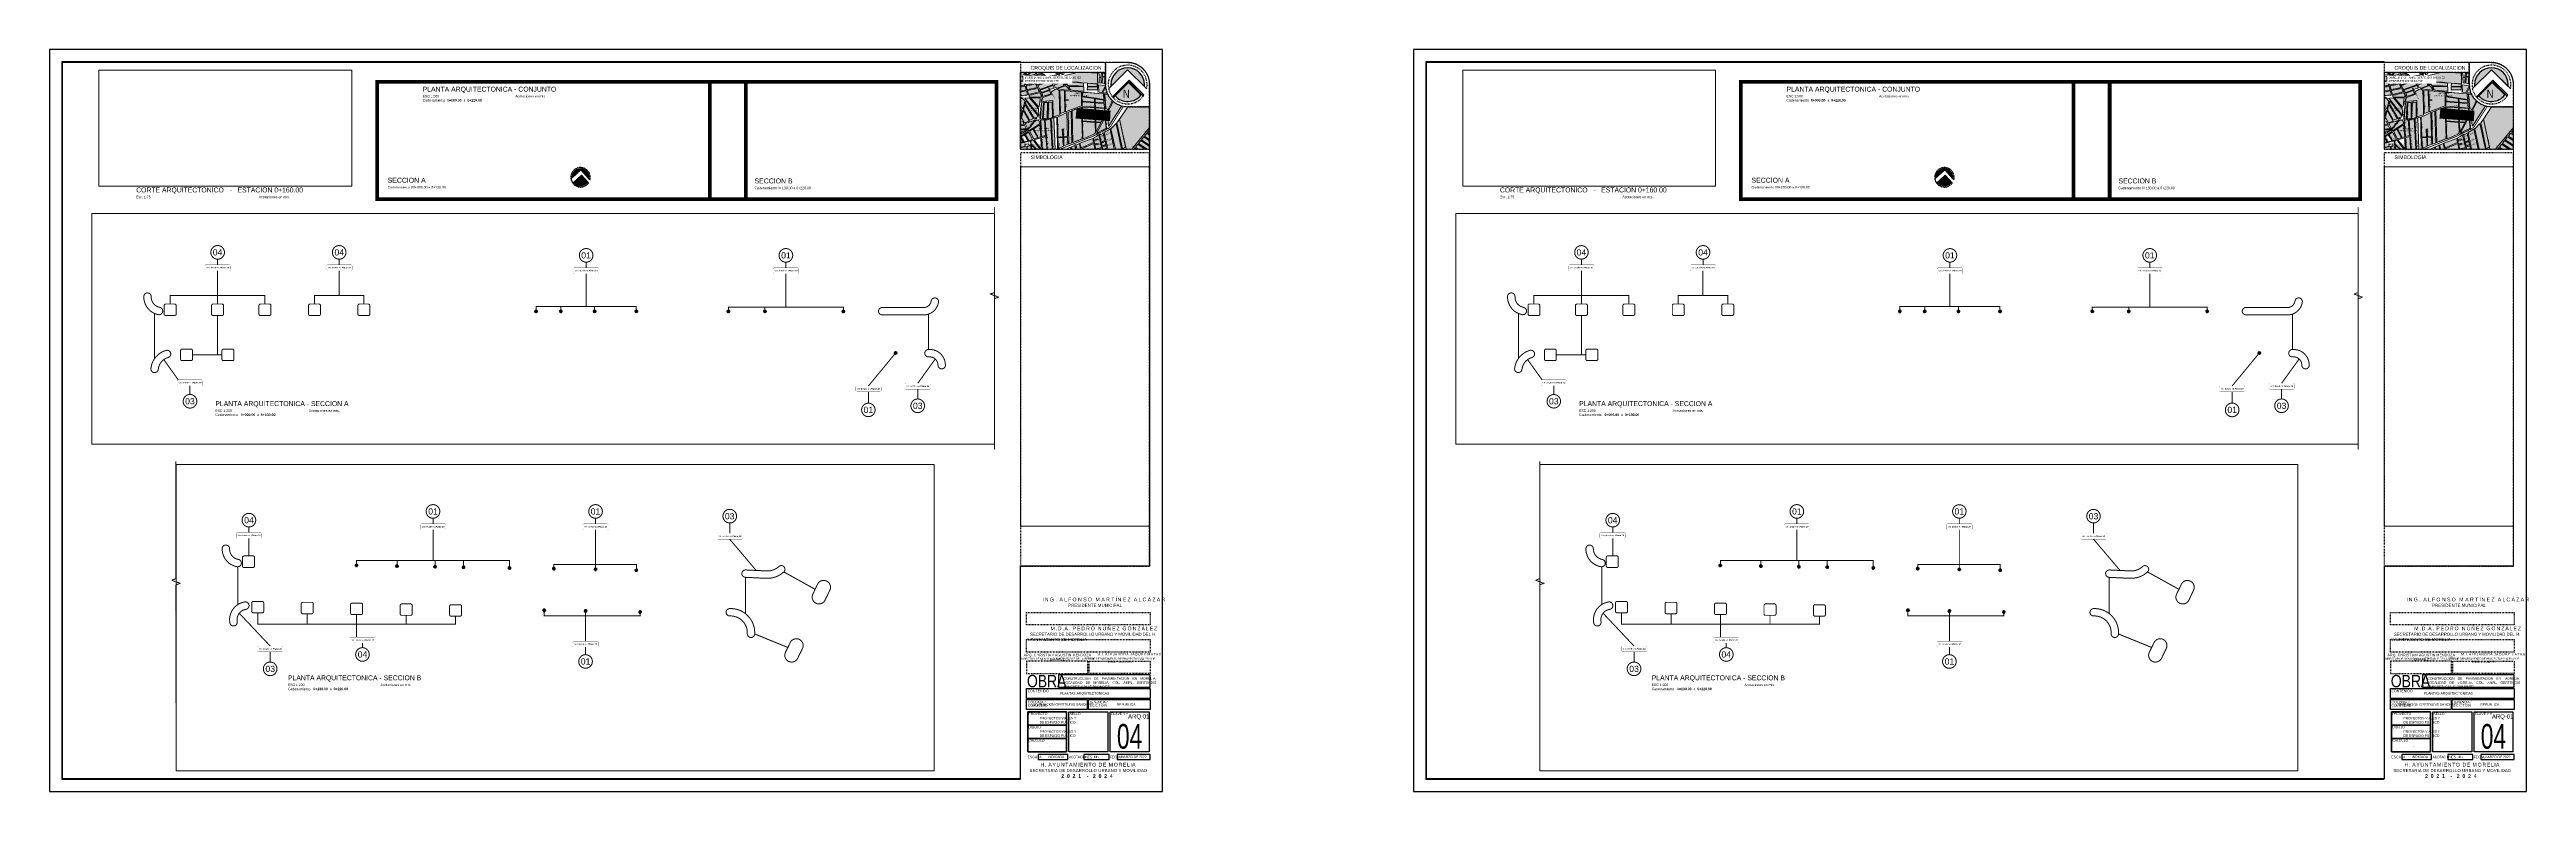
# Paper-space layout 'ARQ-01' of a CAD drawing. Header units: metres. Extents: x -6 to 1974, y -9 to 584.
import ezdxf
from ezdxf.enums import TextEntityAlignment as Align

# ---------------------------------------------------------------- set-up
doc = ezdxf.new("R2010")
doc.units = ezdxf.units.M
doc.set_wipeout_variables(frame=1)
doc.linetypes.add('02_Plantas$0$HIDDEN', pattern=[0.375, 0.25, -0.125])
doc.linetypes.add('DISCON', pattern=[0.12, 0.06, -0.06])
doc.layers.add('LLAMADA A DETALLE', color=152, linetype='DISCON', lineweight=0, true_color=0x0066cc)
doc.layers.add('PROYECCIONES', color=251, linetype='DISCON', lineweight=0)
doc.layers.add('SIMBOLOGIA', color=7, linetype='Continuous', lineweight=0)
doc.layers.add('TEXTOS CROQUIS', color=7, linetype='Continuous')
doc.styles.add('Arial Narrow', font='ARIALN.TTF')
doc.styles.add('CROQUIS LOC', font='ARIALN.TTF', dxfattribs={"height": 0.07})
doc.styles.add('Haetten', font='HATTEN.TTF', dxfattribs={"width": 0.69})
doc.styles.add('NOMBRE SECCIONES', font='swisseb.ttf', dxfattribs={"height": 0.6})
doc.styles.add('PIE DE PLANO', font='', dxfattribs={"width": 0.99})
doc.styles.get("Standard").update_dxf_attribs({"font": 'arial.ttf'})
doc.styles.add('SWISS', font='swissck.ttf')
doc.styles.add('TXT 1-100', font='arial.ttf', dxfattribs={"height": 0.125})
doc.styles.add('TXT 1-400', font='arial.ttf', dxfattribs={"height": 0.5})
doc.styles.get('PIE DE PLANO').set_extended_font_data('Bahnschrift Condensed')

# ---------------------------------------------------------------- blocks, each defined once
blk = doc.blocks.new('NORTE1')
at = {"true_color": 0x999999}
h = blk.add_hatch(color=253, dxfattribs=at)
h.dxf.hatch_style = 1
edge = h.paths.add_edge_path()
edge.add_line((0.07, 0.16), (-1.01, -0.92))
edge.add_arc((0, 0), 1.36, 222.225, 321.9903)
edge.add_line((1.08, -0.84), (0.07, 0.16))
edge = h.paths.add_edge_path()
edge.add_line((0, 1.2), (1.36, -0.16))
edge.add_arc((0, 0), 1.36, 353.4404, 360)
edge.add_arc((0, 0), 1.36, 0, 180)
edge.add_arc((0, 0), 1.36, 180, 186.5596)
edge.add_line((-1.36, -0.16), (0, 1.2))
h = blk.add_hatch(color=252)
h.dxf.hatch_style = 1
edge = h.paths.add_edge_path()
edge.add_line((0.12, 0.36), (-1.22, -0.98))
edge.add_arc((0, 0), 1.57, 218.9155, 222.5834)
edge.add_line((-1.15, -1.06), (0.12, 0.21))
edge.add_line((0.12, 0.21), (1.26, -0.93))
edge.add_arc((0, 0), 1.57, 323.6869, 327.4076)
edge.add_line((1.32, -0.84), (0.12, 0.36))
for points in [[(0, 1.2), (-1.53, -0.33)], [(1.32, -0.84), (0.12, 0.36), (-1.22, -0.98)], [(0, 1.2), (1.53, -0.33)]]:
    blk.add_lwpolyline(points)
at = {"color": 146, "true_color": 0x09527b}
for points in [[(0, 1.2), (1.36, -0.16, 0.028629), (1.36, 0, 1), (-1.36, 0, 0.028629), (-1.36, -0.16)], [(0.07, 0.16), (-1.01, -0.92, 0.465061), (1.08, -0.84)]]:
    blk.add_lwpolyline(points, format="xyb", close=True, dxfattribs=at)
at = {"color": 252}
blk.add_lwpolyline([(0.12, 0.36), (-1.22, -0.98, 0.016006), (-1.15, -1.06), (0.12, 0.21), (1.26, -0.93, 0.016236), (1.32, -0.84)], format="xyb", close=True, dxfattribs=at)
at = {"color": 146, "linetype": 'DISCON', "true_color": 0x09527b}
for start, end in [(347.7839, 218.9155), (218.9155, 327.4076)]:
    blk.add_arc((0, 0), 1.57, start, end, dxfattribs=at)
at = {"color": 7, "true_color": 0xffffff, "style": 'PIE DE PLANO'}
blk.add_text('N', height=0.682, dxfattribs=at).set_placement((-0.39, -0.4), align=Align.TOP_LEFT)
blk = doc.blocks.new('CROQUIS LOC')
at = {"transparency": 33554687}
h = blk.add_hatch(color=254, dxfattribs=at)
h.dxf.hatch_style = 1
h.paths.add_polyline_path([(1.64, 2.59), (1.52, 2.38), (0.93, 1.27), (1.06, 1.34), (1.41, 1.52), (1.7, 1.68), (1.72, 1.69)])
h.paths.add_polyline_path([(1.55, 3.67), (0.83, 3.73), (0.84, 3.38), (1.58, 3.32)])
h.paths.add_polyline_path([(0.77, 4.08), (-0.24, 4.22), (-0.23, 3.88), (0.78, 3.79)])
h.paths.add_polyline_path([(0.78, 3.74), (-0.23, 3.82), (-0.23, 3.47), (0.79, 3.39)])
h.paths.add_polyline_path([(0.79, 3.34), (-0.23, 3.4), (-0.22, 2.87), (0.81, 2.8)])
h.paths.add_polyline_path([(1.59, 3.29), (0.84, 3.33), (0.85, 2.79), (1.62, 2.74), (1.64, 2.75), (1.64, 2.77)])
h.paths.add_polyline_path([(0.81, 2.74), (-0.22, 2.82), (-0.2, 2.29), (0.82, 2.21)])
h.paths.add_polyline_path([(0.82, 2.16), (-0.2, 2.22), (-0.16, 0.84), (0.32, 1.02), (0.73, 1.21), (0.84, 1.32)])
h.paths.add_polyline_path([(1.29, 2.13), (0.87, 2.16), (0.89, 1.36)])
h.paths.add_polyline_path([(1.48, 1.29), (1.28, 1.17), (1.25, 1.22), (1.2, 1.21), (1.19, 1.2), (1.45, 0), (1.59, 0), (1.75, 0.07), (1.7, 0.29), (1.5, 0.21), (1.48, 0.29), (1.68, 0.37), (1.63, 0.63), (1.43, 0.54), (1.41, 0.62), (1.61, 0.71)])
edge = h.paths.add_edge_path()
edge.add_arc((3.44, 5.22), 1.79, 206.5442, 226.3279, ccw=False)
edge.add_line((1.84, 4.42), (1.6, 4.45))
edge.add_line((1.6, 4.45), (1.7, 3.28))
edge.add_line((1.7, 3.28), (1.8, 3.23))
edge.add_line((1.8, 3.23), (1.84, 3.16))
edge.add_line((1.84, 3.16), (2.07, 3.59))
edge.add_line((2.07, 3.59), (2.21, 3.92))
h.paths.add_polyline_path([(4.02, 0.09), (3.95, 0), (4.16, 0)])
h.paths.add_polyline_path([(4.27, 0.39), (4.09, 0.17), (4.33, 0), (4.85, 0)])
h.paths.add_polyline_path([(4.51, 0.69), (4.33, 0.46), (5.03, 0), (5.16, 0), (5.23, 0.09), (5.23, 0.21)])
h.paths.add_polyline_path([(4.75, 0.99), (4.57, 0.76), (5.23, 0.33), (5.23, 0.68)])
h.paths.add_polyline_path([(5.23, 1.14), (5, 1.28), (4.82, 1.06), (5.23, 0.79)])
h.paths.add_polyline_path([(5.23, 1.55), (5.07, 1.36), (5.23, 1.25)])
h.paths.add_polyline_path([(-4.34, 0.34), (-4.3, 0), (-3.97, 0)], flags=17)
h.paths.add_polyline_path([(-4.18, 0.73), (-4.37, 0.66), (-4.35, 0.4), (-3.91, 0), (-3.63, 0)])
h.paths.add_polyline_path([(-3.56, 0.9), (-4.11, 0.76), (-3.92, 0.49), (-3.54, 0), (-3.51, 0), (-3.53, 0.15), (-3.54, 0.3)])
h.paths.add_polyline_path([(-1.16, 0.16), (-1.41, 0.06), (-1.39, 0), (-1.12, 0)])
h.paths.add_polyline_path([(-0.81, 0.3), (-1.09, 0.19), (-1.03, 0), (-0.73, 0)])
h.paths.add_polyline_path([(-1.49, 0.02), (-1.55, 0), (-1.49, 0)])
h.paths.add_polyline_path([(1.34, 6.2), (1.12, 6.2), (1.14, 5.89), (1.32, 5.88)])
h.paths.add_polyline_path([(-1.9, 6.2), (-2.2, 6.2), (-2.13, 6.15), (-2.09, 6.13), (-2.06, 6.11), (-2.05, 6.1), (-1.9, 6.13)])
h.paths.add_polyline_path([(-1.69, 6.18), (-1.68, 6.2), (-1.85, 6.2), (-1.88, 6), (-1.71, 6.05)], flags=17)
h.paths.add_polyline_path([(1.02, 5.87), (1.01, 5.93), (1.01, 6.06), (1.01, 6.07), (1, 6.16), (0.95, 6.15), (0.1, 6.2), (-0.64, 6.2), (-1.93, 5.88), (-1.81, 5.72), (-1.71, 5.57), (-1.62, 5.47), (-1.29, 5.46), (-1.01, 5.44), (-0.71, 5.41), (-0.52, 5.4), (-0.32, 5.39), (-0.19, 5.37), (1.03, 5.29), (1.03, 5.32), (1.03, 5.42), (1.02, 5.45), (1.02, 5.51), (1.02, 5.66)])
h.paths.add_polyline_path([(-5.03, 5.91), (-5.19, 5.88), (-5.23, 5.88), (-5.23, 5.55), (-5.07, 5.58), (-4.99, 5.59)])
h.paths.add_polyline_path([(-4.83, 6.08), (-4.92, 6.13), (-4.98, 6.19), (-5.01, 6.2), (-5.23, 6.2), (-5.23, 5.97), (-4.77, 6.03)])
h.paths.add_polyline_path([(-4.49, 6.2), (-4.86, 6.2), (-4.61, 5.98)])
h.paths.add_polyline_path([(-4.03, 6.09), (-4, 6.14), (-3.98, 6.19), (-3.97, 6.2), (-4.39, 6.2), (-4.55, 5.92), (-4.07, 6.02), (-4.06, 6.04)])
h.paths.add_polyline_path([(-4.89, 3.92), (-4.96, 4), (-5.23, 4.24), (-5.23, 3.66), (-5.02, 3.22), (-4.86, 3.85)])
h.paths.add_polyline_path([(-4.68, 4.56), (-4.71, 4.67), (-4.73, 4.71), (-4.81, 4.7), (-4.88, 4.68), (-4.96, 4.66), (-5.04, 4.65), (-5.12, 4.63), (-5.23, 4.6), (-5.23, 4.41), (-5.08, 4.31), (-4.95, 4.34), (-4.87, 4.36), (-4.79, 4.37), (-4.71, 4.39), (-4.64, 4.41), (-4.66, 4.47)])
h.paths.add_polyline_path([(-4.79, 4.94), (-4.84, 5.09), (-4.92, 5.08), (-5.03, 5.05), (-5.07, 5.04), (-5.15, 5.03), (-5.23, 5.01), (-5.23, 4.69), (-5.14, 4.71), (-4.83, 4.77), (-4.75, 4.79)])
h.paths.add_polyline_path([(-4.96, 5.51), (-5.02, 5.5), (-5.07, 5.5), (-5.14, 5.48), (-5.22, 5.47), (-5.23, 5.47), (-5.23, 5.1), (-5.04, 5.14), (-4.99, 5.15), (-4.93, 5.16), (-4.86, 5.18), (-4.89, 5.27), (-4.91, 5.35)])
h.paths.add_polyline_path([(-5.16, 2.48), (-5.22, 2.59), (-5.23, 2.6), (-5.23, 2.44), (-5.16, 2.43), (-5.15, 2.46)])
h.paths.add_polyline_path([(-5.07, 3.11), (-5.23, 3.43), (-5.23, 2.71), (-5.19, 2.64)])
h.paths.add_polyline_path([(-4.81, 1.54), (-4.68, 1.63), (-4.69, 1.65), (-4.8, 1.6), (-4.83, 1.58), (-5.02, 1.56), (-5.16, 1.55), (-5.23, 1.55), (-5.23, 1.32), (-5.22, 1.32), (-5.09, 1.39)])
h.paths.add_polyline_path([(-4.79, 1.73), (-4.87, 1.87), (-5.23, 1.91), (-5.23, 1.63), (-5.22, 1.63), (-5.04, 1.62), (-4.99, 1.63), (-4.74, 1.65)])
h.paths.add_polyline_path([(-5.06, 2.27), (-5.23, 2.3), (-5.23, 2), (-4.89, 1.96)])
h.paths.add_polyline_path([(-4.59, 1.44), (-4.65, 1.58), (-4.69, 1.53), (-4.76, 1.48), (-4.84, 1.43), (-4.9, 1.39), (-4.99, 1.31), (-5.08, 1.28), (-5.14, 1.23), (-5.23, 1.2), (-5.23, 1.02), (-5.18, 1.05)])
h.paths.add_polyline_path([(-5.23, 0.94), (-5.23, 0.54), (-4.97, 0.57)])
h.paths.add_polyline_path([(-4.41, 0.66), (-5.15, 0.49), (-5.23, 0.49), (-5.23, 0.16), (-5.12, 0.17), (-4.82, 0.23), (-4.85, 0.38), (-4.53, 0.44), (-4.52, 0.25), (-4.67, 0.23), (-4.67, 0), (-4.34, 0)])
h.paths.add_polyline_path([(-4.71, 0.2), (-5.13, 0.12), (-5.23, 0.11), (-5.23, 0), (-4.7, 0)], flags=17)
h.paths.add_polyline_path([(-1.86, 5.49), (-1.94, 5.69), (-2.68, 5.53), (-2.54, 5.24)])
h.paths.add_polyline_path([(-0.08, 5.04), (-0.12, 5.04), (-0.67, 5.05), (-0.72, 5.05), (-0.85, 5.06), (-1.34, 5.07), (-1.26, 4.97), (-1.19, 4.83), (-1.17, 4.8), (-0.76, 4.72), (-0.54, 4.7), (-0.08, 4.68)])
h.paths.add_polyline_path([(-1.49, 5.07), (-1.6, 5.11), (-2.2, 4.89), (-2.05, 4.84), (-1.67, 4.79), (-1.27, 4.77), (-1.34, 4.89)])
h.paths.add_polyline_path([(1.52, 4.01), (1.49, 4.46), (1.09, 4.51), (1.09, 4.49), (0.08, 4.59), (-0.21, 4.59), (-0.19, 4.27)])
h.paths.add_polyline_path([(-0.29, 4.61), (-1.15, 4.67), (-1.16, 4.69), (-1.61, 4.72), (-1.59, 4.01), (-1.37, 3.99), (-1.37, 3.94), (-1.59, 3.96), (-1.58, 3.02), (-0.28, 3.49)])
h.paths.add_polyline_path([(-1.66, 4.71), (-2.02, 4.74), (-1.98, 2.87), (-1.62, 3.01)])
h.paths.add_polyline_path([(-2.64, 3.8), (-2.96, 3.79), (-2.98, 2.45), (-2.63, 2.55)])
h.paths.add_polyline_path([(-3.53, 4.28), (-3.55, 4.36), (-3.64, 4.54), (-4.12, 4.43), (-4.2, 4.42), (-4.26, 4.4), (-4.38, 4.38), (-4.54, 4.34), (-4.52, 4.27), (-4.52, 4.27), (-4.5, 4.21), (-3.58, 4.21)])
h.paths.add_polyline_path([(-3.9, 2.82), (-3.95, 2.89), (-4.02, 2.98), (-4.05, 3.01), (-4.1, 3.07), (-4.15, 3.13), (-4.2, 3.19), (-4.25, 3.26), (-4.3, 3.32), (-4.36, 3.38), (-4.4, 3.45), (-4.45, 3.51), (-4.48, 3.54), (-4.5, 3.57), (-4.55, 3.64), (-4.63, 3.73), (-4.7, 3.82), (-4.77, 3.9), (-4.82, 3.72), (-4.78, 3.66), (-4.74, 3.59), (-4.7, 3.52), (-4.66, 3.46), (-4.64, 3.42), (-4.62, 3.39), (-4.58, 3.32), (-4.54, 3.25), (-4.5, 3.18), (-4.46, 3.11), (-4.44, 3.08), (-4.42, 3.04), (-4.38, 2.97), (-4.32, 2.87), (-4.26, 2.77), (-4.18, 2.63), (-4.14, 2.56), (-4.1, 2.49), (-3.98, 2.53), (-3.95, 2.55), (-3.8, 2.61), (-3.79, 2.65)])
h.paths.add_polyline_path([(-4.47, 2.97), (-4.5, 3.02), (-4.53, 3.08), (-4.57, 3.15), (-4.61, 3.22), (-4.65, 3.28), (-4.69, 3.35), (-4.73, 3.42), (-4.77, 3.49), (-4.85, 3.59), (-4.96, 3.2), (-4.94, 3.17), (-4.91, 3.12), (-4.88, 3.05), (-4.84, 2.98), (-4.8, 2.91), (-4.78, 2.87), (-4.72, 2.77), (-4.68, 2.7), (-4.64, 2.63), (-4.57, 2.49), (-4.53, 2.41), (-4.49, 2.35), (-4.33, 2.4), (-4.26, 2.43), (-4.17, 2.46), (-4.21, 2.53), (-4.25, 2.6), (-4.29, 2.67), (-4.33, 2.74), (-4.37, 2.8), (-4.4, 2.87), (-4.43, 2.92)])
h.paths.add_polyline_path([(-3.66, 1.96), (-4.16, 1.65), (-3.77, 0.93), (-3.56, 1)])
h.paths.add_polyline_path([(-3.65, 2.05), (-3.66, 2.16), (-3.76, 2.35), (-3.77, 2.35), (-3.82, 2.34), (-3.87, 2.33), (-3.98, 2.32), (-4.01, 2.3), (-4.06, 2.24), (-4.12, 2.19), (-4.16, 2.11), (-4.25, 2.03), (-4.3, 1.96), (-4.36, 1.86), (-4.42, 1.78), (-4.49, 1.73), (-4.52, 1.69), (-4.59, 1.62), (-4.6, 1.62), (-4.54, 1.47)])
h.paths.add_polyline_path([(1.66, 5.13), (1.09, 5.19), (1.11, 4.61), (1.37, 4.58)])
h.paths.add_polyline_path([(1.01, 5.01), (0.2, 5.04), (0.19, 4.8), (1.01, 4.79)])
h.paths.add_polyline_path([(-2.75, 4.47), (-2.82, 4.6), (-2.86, 4.74), (-3.48, 4.53), (-3.42, 4.39), (-3.42, 4.26)], flags=17)
h.paths.add_polyline_path([(-2.05, 3.42), (-2.09, 4.73), (-2.29, 4.87), (-2.41, 4.82), (-2.74, 4.63), (-2.69, 4.49), (-2.66, 4.43), (-3.41, 4.17), (-3.46, 4.02), (-3.48, 3.85), (-2.59, 3.94), (-2.58, 2.6), (-2.04, 2.76)])
h.paths.add_polyline_path([(-3.03, 3.78), (-3.3, 3.76), (-3.37, 2.45), (-3.05, 2.44)])
h.paths.add_polyline_path([(-3.36, 3.76), (-3.51, 3.74), (-3.6, 2.43), (-3.44, 2.45)])
h.paths.add_polyline_path([(-1.83, 1.62), (-1.76, 1.63), (-1.73, 0.98), (-1.41, 1.01), (-1.46, 2.95), (-2, 2.69), (-2.23, 2.58), (-2.19, 0.96), (-1.8, 0.97)])
h.paths.add_polyline_path([(-4.86, 4.13), (-4.47, 4.15), (-3.76, 3.28), (-3.75, 3.02), (-3.73, 2.95), (-3.73, 2.73)])
h.paths.add_polyline_path([(-4.56, 4.42), (-3.69, 4.62), (-3.8, 4.91), (-4.65, 4.73)])
h.paths.add_polyline_path([(-3.63, 3.96), (-3.61, 4.13), (-3.7, 4.14), (-3.93, 4.14), (-4.08, 4.15), (-4.26, 4.15), (-4.33, 4.15), (-4.38, 4.14), (-3.74, 3.39), (-3.67, 3.59), (-3.65, 3.81), (-3.64, 3.89)])
h.paths.add_polyline_path([(-3.9, 2.46), (-3.92, 2.49), (-4.07, 2.43), (-4.05, 2.41)])
h.paths.add_polyline_path([(-3.28, 2.38), (-3.44, 2.37), (-3.6, 2.35), (-3.51, 1.01), (-3.19, 1.09)])
h.paths.add_polyline_path([(-1.68, 5.15), (-1.84, 5.44), (-2.5, 5.18), (-2.41, 5), (-2.24, 4.94)])
h.paths.add_polyline_path([(-2.57, 5.15), (-3.65, 4.77), (-3.51, 4.59), (-2.89, 4.8), (-2.93, 4.91), (-2.88, 4.93), (-2.84, 4.82), (-2.48, 4.94)])
h.paths.add_polyline_path([(1.6, 5.77), (1.41, 5.78), (1.39, 5.32), (1.59, 5.29)])
h.paths.add_polyline_path([(1.32, 5.79), (1.14, 5.8), (1.16, 5.35), (1.3, 5.33)])
h.paths.add_polyline_path([(1.62, 6.11), (1.42, 6.13), (1.41, 5.87), (1.61, 5.86)])
h.paths.add_polyline_path([(-2.02, 5.96), (-2.07, 5.99), (-2.14, 6.02), (-2.15, 6.04), (-2.43, 5.96), (-2.66, 5.91), (-2.78, 5.88), (-2.83, 5.83), (-2.8, 5.78)])
h.paths.add_polyline_path([(-0.11, 5.34), (-0.26, 5.36), (-0.4, 5.36), (-0.63, 5.38), (-0.86, 5.4), (-1.04, 5.42), (-1.21, 5.42), (-1.4, 5.43), (-1.6, 5.44), (-1.54, 5.36), (-1.45, 5.24), (-1.4, 5.17), (-1.38, 5.14), (-1.23, 5.13), (-0.99, 5.13), (-0.75, 5.13), (-0.67, 5.12), (-0.51, 5.11), (-0.27, 5.1), (-0.11, 5.1)])
h.paths.add_polyline_path([(1, 5.25), (0.21, 5.32), (0.2, 5.1), (1, 5.07)])
h.paths.add_polyline_path([(-4.08, 5.94), (-4.27, 5.9), (-4.47, 5.85), (-4.23, 5.67), (-4.18, 5.77), (-4.15, 5.82)])
h.paths.add_polyline_path([(-1.69, 5.44), (-1.78, 5.54), (-1.88, 5.68), (-1.8, 5.51), (-1.6, 5.18), (-1.51, 5.18), (-1.55, 5.25)])
h.paths.add_polyline_path([(-2.78, 5.57), (-2.84, 5.71), (-4.02, 5.49), (-3.85, 5.21), (-3.48, 5.34)])
h.paths.add_polyline_path([(-1.97, 5.77), (-1.99, 5.9), (-2.78, 5.72), (-2.72, 5.61)])
h.paths.add_polyline_path([(-2.19, 0.92), (-2.13, 0.06), (-1.74, 0.23), (-1.78, 0.95)])
h.paths.add_polyline_path([(-1.4, 0.97), (-1.72, 0.94), (-1.71, 0.26), (-1.38, 0.39)])
h.paths.add_polyline_path([(-0.97, 0.53), (-0.21, 0.83), (-0.28, 3.39), (-1.04, 3.11)])
h.paths.add_polyline_path([(-1.31, 0.4), (-1.05, 0.5), (-1.12, 3.08), (-1.37, 2.98)])
h.paths.add_polyline_path([(-4.4, 5.69), (-4.42, 5.72), (-4.52, 5.82), (-4.72, 5.95), (-4.8, 5.94), (-4.88, 5.93), (-4.92, 5.92), (-4.95, 5.92), (-4.93, 5.76), (-4.91, 5.6), (-4.83, 5.61), (-4.74, 5.63), (-4.67, 5.64)])
h.paths.add_polyline_path([(-4.04, 5.38), (-4.12, 5.49), (-4.13, 5.5), (-4.31, 5.61), (-4.34, 5.61), (-4.5, 5.58), (-4.89, 5.52), (-4.79, 5.21), (-4.7, 5.21), (-4.63, 5.22), (-4.55, 5.24), (-4.47, 5.26), (-4.31, 5.29), (-4.16, 5.32), (-4.09, 5.33), (-4.03, 5.35)])
h.paths.add_polyline_path([(-3.92, 5.11), (-3.99, 5.28), (-4.13, 5.24), (-4.21, 5.23), (-4.29, 5.21), (-4.37, 5.2), (-4.45, 5.18), (-4.53, 5.16), (-4.68, 5.13), (-4.76, 5.11), (-4.72, 4.96), (-4.67, 4.81), (-4.6, 4.82), (-4.51, 4.84), (-4.44, 4.85), (-4.36, 4.87), (-4.2, 4.9), (-4.12, 4.92), (-4.05, 4.94), (-3.97, 4.96), (-3.89, 4.97), (-3.85, 4.98), (-3.89, 5.04)])
h.paths.add_polyline_path([(-2.75, 5.52), (-3.81, 5.14), (-3.66, 4.82), (-2.61, 5.21)])
h.paths.add_polyline_path([(-4.34, 1.98), (-4.27, 2.06), (-4.19, 2.13), (-4.15, 2.21), (-4.09, 2.26), (-4.04, 2.33), (-4.02, 2.34), (-4.84, 2.06), (-4.62, 1.65), (-4.55, 1.72), (-4.51, 1.76), (-4.44, 1.81), (-4.39, 1.88)])
h.paths.add_polyline_path([(0.64, 0.86), (-0.41, 0.48), (-0.3, 0.09), (0.7, 0.54)])
h.paths.add_polyline_path([(1.12, 1.16), (1.07, 1.15), (0.93, 1.01), (0.69, 0.88), (0.72, 0.77), (0.98, 0.83), (1, 0.75), (0.73, 0.69), (0.79, 0.43), (1.06, 0.49), (1.08, 0.41), (0.81, 0.35), (0.88, 0.03), (1.34, 0.14)])
h.paths.add_polyline_path([(2.03, 1.61), (1.56, 1.33), (1.84, 0), (2.37, 0)])
h.paths.add_polyline_path([(2.52, 2.06), (2.1, 1.65), (2.46, 0), (2.96, 0)])
h.paths.add_polyline_path([(2.8, 2.42), (2.58, 2.13), (3.03, 0.03), (3.28, 0.15)])
h.paths.add_polyline_path([(1.35, 0.06), (1.1, 0), (1.37, 0)])
h.paths.add_polyline_path([(0.72, 0.46), (-0.28, 0.01), (-0.28, 0), (0.71, 0), (0.8, 0.04), (0.8, 0.04)])
h.paths.add_polyline_path([(-0.45, 0.45), (-0.74, 0.33), (-0.64, 0), (-0.35, 0)])
h.paths.add_polyline_path([(-4.21, 1.6), (-4.48, 1.44), (-4.14, 0.82), (-3.82, 0.91)])
h.paths.add_polyline_path([(-4.56, 1.37), (-4.84, 1.19), (-4.54, 0.68), (-4.23, 0.78)], flags=17)
h.paths.add_polyline_path([(-4.89, 1.18), (-5.2, 0.97), (-5.16, 0.93), (-4.92, 0.58), (-4.58, 0.66)])
h.paths.add_polyline_path([(-2.69, 0.52), (-2.79, 2.44), (-2.92, 2.4), (-3.02, 2.38), (-3.21, 2.38), (-3.18, 2), (-3.11, 1.03), (-3.07, 0.36), (-3.05, 0.15), (-3.04, 0), (-3.04, 0), (-2.66, 0)])
h.paths.add_polyline_path([(-3.15, 1.02), (-3.5, 0.92), (-3.48, 0.75), (-3.47, 0.51), (-3.47, 0.33), (-3.43, 0.03), (-3.43, 0), (-3.08, 0), (-3.09, 0.14)])
edge = h.paths.add_edge_path()
edge.add_arc((3.44, 5.22), 1.79, 229.0483, 254.9859, ccw=False)
edge.add_line((2.27, 3.87), (2.14, 3.56))
edge.add_line((2.14, 3.56), (1.91, 3.12))
edge.add_line((1.91, 3.12), (1.81, 2.91))
edge.add_line((1.81, 2.91), (1.9, 1.86))
edge.add_line((1.9, 1.86), (1.92, 1.88))
edge.add_line((1.92, 1.88), (1.97, 1.93))
edge.add_line((1.97, 1.93), (2.98, 3.49))
h.paths.add_polyline_path([(1.45, 2.42), (1.54, 2.68), (1.55, 2.69), (0.86, 2.74), (0.87, 2.21), (1.32, 2.18)])
h.paths.add_polyline_path([(1.52, 3.97), (0.82, 4.07), (0.83, 3.79), (1.54, 3.73)])
h.paths.add_polyline_path([(-3.23, 5.98), (-3.34, 5.96), (-3.4, 5.94), (-3.45, 5.93), (-3.51, 5.92), (-3.56, 5.9), (-3.62, 5.89), (-3.67, 5.88), (-3.73, 5.86), (-3.78, 5.85), (-3.84, 5.84), (-4, 5.8), (-4.05, 5.79), (-4.11, 5.77), (-4.19, 5.63), (-4.15, 5.6), (-4.06, 5.54), (-2.89, 5.76), (-2.87, 5.77)], flags=17)
edge = h.paths.add_edge_path()
edge.add_line((-3.23, 5.98), (-3.34, 5.96))
edge.add_line((-3.29, 6.02), (-3.23, 5.98))
edge.add_line((-3.29, 6.02), (-3.35, 6.05))
edge.add_line((-3.35, 6.05), (-3.45, 6.12))
edge.add_line((-3.45, 6.12), (-3.58, 6.2))
edge.add_line((-3.58, 6.2), (-2.4, 6.2))
edge.add_line((-2.4, 6.2), (-2.39, 6.2))
edge.add_line((-2.39, 6.2), (-2.33, 6.15))
edge.add_line((-2.33, 6.15), (-2.25, 6.1))
edge.add_line((-2.25, 6.1), (-2.2, 6.07))
edge.add_line((-2.2, 6.07), (-2.19, 6.06))
edge.add_line((-2.19, 6.06), (-2.44, 5.99))
edge.add_line((-2.44, 5.99), (-2.66, 5.94))
edge.add_line((-2.66, 5.94), (-2.81, 5.92))
edge.add_line((-2.81, 5.92), (-2.87, 5.88))
edge.add_line((-2.87, 5.88), (-2.88, 5.83))
edge.add_line((-2.88, 5.83), (-2.86, 5.77))
edge.add_line((-2.87, 5.77), (-2.86, 5.77))
edge.add_line((-2.89, 5.76), (-2.87, 5.77))
edge.add_line((-4.06, 5.54), (-2.89, 5.76))
edge.add_line((-4.15, 5.6), (-4.06, 5.54))
edge.add_line((-4.19, 5.63), (-4.15, 5.6))
edge.add_line((-4.11, 5.77), (-4.19, 5.63))
edge.add_line((-4.05, 5.79), (-4.11, 5.77))
edge.add_line((-4, 5.8), (-4.05, 5.79))
edge.add_line((-3.84, 5.84), (-4, 5.8))
edge.add_line((-3.78, 5.85), (-3.84, 5.84))
edge.add_line((-3.73, 5.86), (-3.78, 5.85))
edge.add_line((-3.67, 5.88), (-3.73, 5.86))
edge.add_line((-3.62, 5.89), (-3.67, 5.88))
edge.add_line((-3.56, 5.9), (-3.62, 5.89))
edge.add_line((-3.51, 5.92), (-3.56, 5.9))
edge.add_line((-3.45, 5.93), (-3.51, 5.92))
edge.add_line((-3.4, 5.94), (-3.45, 5.93))
edge.add_line((-3.34, 5.96), (-3.4, 5.94))
h.paths.add_polyline_path([(-3.58, 6.2), (-3.45, 6.12), (-3.35, 6.05), (-3.29, 6.02), (-3.23, 5.98), (-2.87, 5.77), (-2.86, 5.77), (-2.88, 5.83), (-2.87, 5.88), (-2.81, 5.92), (-2.66, 5.94), (-2.44, 5.99), (-2.19, 6.06), (-2.2, 6.07), (-2.25, 6.1), (-2.33, 6.15), (-2.39, 6.2), (-2.4, 6.2)], flags=17)
h.paths.add_polyline_path([(-2.51, 2.52), (-2.72, 2.47), (-2.71, 2.12), (-2.66, 1.01), (-2.6, 0), (-2.3, 0), (-2.22, 0.03), (-2.25, 1.73), (-2.27, 2.16), (-2.28, 2.59), (-2.41, 2.55)])
edge = h.paths.add_edge_path(flags=17)
edge.add_line((-2.3, 0), (-2.22, 0.03))
edge.add_line((-2.22, 0.03), (-2.25, 1.73))
edge.add_line((-2.25, 1.73), (-2.27, 2.16))
edge.add_line((-2.27, 2.16), (-2.28, 2.59))
edge.add_line((-2.28, 2.59), (-2.41, 2.55))
edge.add_line((-2.41, 2.55), (-2.51, 2.52))
edge.add_line((-2.51, 2.52), (-2.41, 0))
h.paths.add_polyline_path([(-5.13, 2.56), (-4.88, 2.13), (-4.51, 2.25), (-4.75, 2.68), (-4.99, 3.12), (-5.06, 2.86)])
h.paths.add_polyline_path([(-3.58, 6.2), (-3.88, 6.2), (-3.88, 6.2), (-3.94, 6.1), (-3.97, 6.04), (-3.84, 6.06), (-3.79, 6.07), (-3.73, 6.08), (-3.68, 6.09), (-3.45, 6.12)], flags=17)
h.paths.add_polyline_path([(-3.35, 6.05), (-3.67, 6.01), (-3.78, 5.99), (-3.89, 5.97), (-3.98, 5.96), (-4.02, 5.95), (-4.07, 5.84), (-3.27, 6.01)], flags=17)
edge = h.paths.add_edge_path()
edge.add_line((-5.1, 1.1), (-4.59, 1.44))
edge.add_line((-4.59, 1.44), (-4.65, 1.58))
edge.add_line((-4.65, 1.58), (-4.69, 1.53))
edge.add_line((-4.69, 1.53), (-4.76, 1.48))
edge.add_line((-4.76, 1.48), (-4.84, 1.43))
edge.add_line((-4.84, 1.43), (-4.9, 1.39))
edge.add_line((-4.9, 1.39), (-4.99, 1.31))
edge.add_line((-4.99, 1.31), (-5.08, 1.28))
edge.add_line((-5.08, 1.28), (-5.1, 1.26))
edge.add_line((-4.75, 0.4), (-4.53, 0.44))
edge.add_line((-4.53, 0.44), (-4.53, 0.4))
edge.add_line((-4.38, 0.4), (-4.41, 0.66))
edge.add_line((-4.41, 0.66), (-5.1, 0.5))
edge.add_line((-5.1, 0.56), (-4.97, 0.57))
edge.add_line((-4.97, 0.57), (-5.1, 0.76))
edge.add_line((-3.93, 0.4), (-4.18, 0.73))
edge.add_line((-4.18, 0.73), (-4.37, 0.66))
edge.add_line((-4.37, 0.66), (-4.35, 0.4))
edge.add_line((-4.35, 0.4), (-4.34, 0.4))
edge.add_line((-3.55, 0.4), (-3.56, 0.9))
edge.add_line((-3.56, 0.9), (-4.11, 0.76))
edge.add_line((-4.11, 0.76), (-3.92, 0.49))
edge.add_line((-3.92, 0.49), (-3.85, 0.4))
edge = h.paths.add_edge_path()
edge.add_arc((3.44, 5.22), 1.79, 187.3112, 199.4465, ccw=False)
edge.add_line((1.67, 4.99), (1.45, 4.56))
edge.add_line((1.45, 4.56), (1.7, 4.53))
edge.add_line((1.7, 4.53), (1.76, 4.62))
at = {"linetype": 'Continuous', "ltscale": 2, "true_color": 0x610000, "transparency": 33554595}
h = blk.add_hatch(color=18, dxfattribs=at)
h.dxf.hatch_style = 1
h.paths.add_polyline_path([(-0.48, 3.1), (1.85, 2.9), (1.83, 2.49), (-0.52, 2.67)])
at = {"true_color": 0x72994c}
h = blk.add_hatch(color=75, dxfattribs=at)
h.dxf.hatch_style = 1
h.paths.add_polyline_path([(5.23, 3.43), (3.46, 3.43), (2.8, 2.42), (3.32, 0), (3.78, 0), (5.23, 1.76)])
at = {"color": 140, "lineweight": 5, "ltscale": 5, "true_color": 0x00bfff}
for points, const_width in [([(-5.23, 1.23), (-5, 1.33), (-4.91, 1.41), (-4.77, 1.49), (-4.7, 1.55), (-4.66, 1.6), (-4.5, 1.74), (-4.43, 1.79), (-4.37, 1.87), (-4.32, 1.97), (-4.25, 2.05), (-4.18, 2.12), (-4.13, 2.2), (-3.99, 2.34), (-3.73, 2.38), (-3.67, 2.41), (-3.64, 2.57), (-3.65, 2.65), (-3.62, 2.83), (-3.62, 3.19), (-3.59, 3.32), (-3.55, 3.55), (-3.53, 3.98), (-3.5, 4.06), (-3.47, 4.23), (-3.47, 4.32), (-3.5, 4.4), (-3.61, 4.58), (-3.65, 4.63), (-3.78, 4.92), (-3.86, 5.06), (-3.91, 5.2), (-4.09, 5.52), (-4.5, 5.83), (-4.92, 6.2)], 0.04), ([(-2.29, 6.2), (-2.02, 6), (-1.89, 5.76), (-1.46, 5.2), (-1.19, 4.77), (-0.77, 4.69), (1.73, 4.45), (1.79, 4.54)], 0.027), ([(1.04, 4.53), (1.03, 5.06), (1.05, 6.2)], 0.027), ([(1.79, 1.63), (1.55, 4.47)], 0.04), ([(-2, 0), (-0.9, 0.43), (0.6, 1.02), (1.93, 1.7), (2.08, 1.85), (3.12, 3.46)], 0.07)]:
    blk.add_lwpolyline(points, dxfattribs=dict(at, const_width=const_width))
at = {"color": 252, "lineweight": 0}
for points in [[(-4.83, 6.08), (-4.92, 6.13), (-4.98, 6.19), (-5.01, 6.2), (-5.23, 6.2), (-5.23, 5.97), (-4.77, 6.03)], [(-4.49, 6.2), (-4.86, 6.2), (-4.61, 5.98)], [(-4.03, 6.09), (-4, 6.14), (-3.98, 6.19), (-3.97, 6.2), (-4.39, 6.2), (-4.55, 5.92), (-4.07, 6.02), (-4.06, 6.04)], [(-3.35, 6.05), (-3.67, 6.01), (-3.78, 5.99), (-3.89, 5.97), (-3.98, 5.96), (-4.02, 5.95), (-4.07, 5.84), (-4.07, 5.84), (-3.27, 6.01)], [(-3.58, 6.2), (-3.88, 6.2), (-3.88, 6.2), (-3.88, 6.2), (-3.94, 6.1), (-3.97, 6.04), (-3.84, 6.06), (-3.79, 6.07), (-3.73, 6.08), (-3.68, 6.09), (-3.45, 6.12)], [(-3.58, 6.2), (-3.45, 6.12), (-3.35, 6.05), (-3.29, 6.02), (-3.23, 5.98), (-2.87, 5.77), (-2.86, 5.77), (-2.88, 5.83), (-2.87, 5.88), (-2.81, 5.92), (-2.66, 5.94), (-2.44, 5.99), (-2.19, 6.06), (-2.2, 6.07), (-2.25, 6.1), (-2.33, 6.15), (-2.39, 6.2), (-2.4, 6.2)], [(-2.02, 5.96), (-2.07, 5.99), (-2.14, 6.02), (-2.15, 6.04), (-2.43, 5.96), (-2.66, 5.91), (-2.78, 5.88), (-2.83, 5.83), (-2.8, 5.78)], [(-1.9, 6.2), (-2.2, 6.2), (-2.13, 6.15), (-2.09, 6.13), (-2.06, 6.11), (-2.05, 6.1), (-1.9, 6.13)], [(1.02, 5.87), (1.01, 5.93), (1.01, 6.06), (1.01, 6.07), (1, 6.16), (0.95, 6.15), (0.1, 6.2), (-0.64, 6.2), (-1.93, 5.88), (-1.81, 5.72), (-1.71, 5.57), (-1.62, 5.47), (-1.29, 5.46), (-1.01, 5.44), (-0.71, 5.41), (-0.52, 5.4), (-0.32, 5.39), (-0.19, 5.37), (1.03, 5.29), (1.03, 5.32), (1.03, 5.42), (1.02, 5.45), (1.02, 5.51), (1.02, 5.66)], [(-1.69, 6.18), (-1.68, 6.2), (-1.85, 6.2), (-1.88, 6), (-1.71, 6.05)], [(1.34, 6.2), (1.12, 6.2), (1.14, 5.89), (1.32, 5.88)], [(1.62, 6.11), (1.42, 6.13), (1.41, 5.87), (1.61, 5.86)], [(-5.03, 5.91), (-5.19, 5.88), (-5.23, 5.88), (-5.23, 5.55), (-5.07, 5.58), (-4.99, 5.59)], [(-4.96, 5.51), (-5.02, 5.5), (-5.07, 5.5), (-5.14, 5.48), (-5.22, 5.47), (-5.23, 5.47), (-5.23, 5.1), (-5.04, 5.14), (-4.99, 5.15), (-4.93, 5.16), (-4.86, 5.18), (-4.89, 5.27), (-4.91, 5.35)], [(-4.79, 4.94), (-4.84, 5.09), (-4.92, 5.08), (-5.03, 5.05), (-5.07, 5.04), (-5.15, 5.03), (-5.23, 5.01), (-5.23, 4.69), (-5.14, 4.71), (-4.83, 4.77), (-4.75, 4.79)], [(-4.68, 4.56), (-4.71, 4.67), (-4.73, 4.71), (-4.81, 4.7), (-4.88, 4.68), (-4.96, 4.66), (-5.04, 4.65), (-5.12, 4.63), (-5.23, 4.6), (-5.23, 4.41), (-5.08, 4.31), (-4.95, 4.34), (-4.87, 4.36), (-4.79, 4.37), (-4.71, 4.39), (-4.64, 4.41), (-4.66, 4.47)], [(-4.89, 3.92), (-4.96, 4), (-5.23, 4.24), (-5.23, 3.66), (-5.02, 3.22), (-4.86, 3.85)], [(-4.4, 5.69), (-4.42, 5.72), (-4.52, 5.82), (-4.72, 5.95), (-4.8, 5.94), (-4.88, 5.93), (-4.92, 5.92), (-4.95, 5.92), (-4.93, 5.76), (-4.91, 5.6), (-4.83, 5.61), (-4.74, 5.63), (-4.67, 5.64)], [(-4.04, 5.38), (-4.12, 5.49), (-4.13, 5.5), (-4.31, 5.61), (-4.34, 5.61), (-4.5, 5.58), (-4.89, 5.52), (-4.79, 5.21), (-4.7, 5.21), (-4.63, 5.22), (-4.55, 5.24), (-4.47, 5.26), (-4.31, 5.29), (-4.16, 5.32), (-4.09, 5.33), (-4.03, 5.35)], [(-3.92, 5.11), (-3.99, 5.28), (-4.13, 5.24), (-4.21, 5.23), (-4.29, 5.21), (-4.37, 5.2), (-4.45, 5.18), (-4.53, 5.16), (-4.68, 5.13), (-4.76, 5.11), (-4.72, 4.96), (-4.67, 4.81), (-4.6, 4.82), (-4.51, 4.84), (-4.44, 4.85), (-4.36, 4.87), (-4.2, 4.9), (-4.12, 4.92), (-4.05, 4.94), (-3.97, 4.96), (-3.89, 4.97), (-3.85, 4.98), (-3.89, 5.04)], [(-4.56, 4.42), (-3.69, 4.62), (-3.8, 4.91), (-4.65, 4.73)], [(-3.53, 4.28), (-3.55, 4.36), (-3.64, 4.54), (-4.12, 4.43), (-4.2, 4.42), (-4.26, 4.4), (-4.38, 4.38), (-4.54, 4.34), (-4.52, 4.27), (-4.52, 4.27), (-4.5, 4.21), (-3.58, 4.21)], [(-4.08, 5.94), (-4.27, 5.9), (-4.47, 5.85), (-4.23, 5.67), (-4.18, 5.77), (-4.15, 5.82)], [(-3.63, 3.96), (-3.61, 4.13), (-3.7, 4.14), (-3.93, 4.14), (-4.08, 4.15), (-4.26, 4.15), (-4.33, 4.15), (-4.38, 4.14), (-3.74, 3.39), (-3.67, 3.59), (-3.65, 3.81), (-3.64, 3.89)], [(-2.78, 5.57), (-2.84, 5.71), (-4.02, 5.49), (-3.85, 5.21), (-3.48, 5.34)], [(-2.75, 5.52), (-3.81, 5.14), (-3.66, 4.82), (-2.61, 5.21)], [(-2.57, 5.15), (-3.65, 4.77), (-3.51, 4.59), (-2.89, 4.8), (-2.93, 4.91), (-2.88, 4.93), (-2.84, 4.82), (-2.48, 4.94)], [(-2.05, 3.42), (-2.09, 4.73), (-2.29, 4.87), (-2.41, 4.82), (-2.74, 4.63), (-2.69, 4.49), (-2.66, 4.43), (-3.41, 4.17), (-3.46, 4.02), (-3.48, 3.85), (-2.59, 3.94), (-2.58, 2.6), (-2.04, 2.76)], [(-2.75, 4.47), (-2.82, 4.6), (-2.86, 4.74), (-3.48, 4.53), (-3.42, 4.39), (-3.42, 4.26)], [(-1.97, 5.77), (-1.99, 5.9), (-2.78, 5.72), (-2.72, 5.61)], [(-1.86, 5.49), (-1.94, 5.69), (-2.68, 5.53), (-2.54, 5.24)], [(-1.68, 5.15), (-1.84, 5.44), (-2.5, 5.18), (-2.41, 5), (-2.24, 4.94)], [(-1.49, 5.07), (-1.6, 5.11), (-2.2, 4.89), (-2.05, 4.84), (-1.67, 4.79), (-1.27, 4.77), (-1.34, 4.89)], [(-1.66, 4.71), (-2.02, 4.74), (-1.98, 2.87), (-1.62, 3.01)], [(-1.69, 5.44), (-1.78, 5.54), (-1.88, 5.68), (-1.8, 5.51), (-1.6, 5.18), (-1.51, 5.18), (-1.55, 5.25)], [(-0.29, 4.61), (-1.15, 4.67), (-1.16, 4.69), (-1.61, 4.72), (-1.59, 4.01), (-1.37, 3.99), (-1.37, 3.94), (-1.59, 3.96), (-1.58, 3.02), (-0.28, 3.49)], [(-0.11, 5.34), (-0.26, 5.36), (-0.4, 5.36), (-0.63, 5.38), (-0.86, 5.4), (-1.04, 5.42), (-1.21, 5.42), (-1.4, 5.43), (-1.6, 5.44), (-1.54, 5.36), (-1.45, 5.24), (-1.4, 5.17), (-1.38, 5.14), (-1.23, 5.13), (-0.99, 5.13), (-0.75, 5.13), (-0.67, 5.12), (-0.51, 5.11), (-0.27, 5.1), (-0.11, 5.1)], [(-0.08, 5.04), (-0.12, 5.04), (-0.67, 5.05), (-0.72, 5.05), (-0.85, 5.06), (-1.34, 5.07), (-1.26, 4.97), (-1.19, 4.83), (-1.17, 4.8), (-0.76, 4.72), (-0.54, 4.7), (-0.08, 4.68)], [(0.77, 4.08), (-0.24, 4.22), (-0.23, 3.88), (0.78, 3.79)], [(1.52, 4.01), (1.49, 4.46), (1.09, 4.51), (1.09, 4.49), (0.08, 4.59), (-0.21, 4.59), (-0.19, 4.27)], [(1.01, 5.01), (0.2, 5.04), (0.19, 4.8), (1.01, 4.79)], [(1, 5.25), (0.21, 5.32), (0.2, 5.1), (1, 5.07)], [(1.52, 3.97), (0.82, 4.07), (0.83, 3.79), (1.54, 3.73)], [(1.66, 5.13), (1.09, 5.19), (1.11, 4.61), (1.37, 4.58)], [(1.32, 5.79), (1.14, 5.8), (1.16, 5.35), (1.3, 5.33)], [(1.6, 5.77), (1.41, 5.78), (1.39, 5.32), (1.59, 5.29)], [(-5.07, 3.11), (-5.23, 3.43), (-5.23, 2.71), (-5.19, 2.64)], [(-5.16, 2.48), (-5.22, 2.59), (-5.23, 2.6), (-5.23, 2.44), (-5.16, 2.43), (-5.15, 2.46)], [(-5.06, 2.27), (-5.23, 2.3), (-5.23, 2), (-4.89, 1.96)], [(-5.13, 2.56), (-4.88, 2.13), (-4.51, 2.25), (-4.75, 2.68), (-4.99, 3.12), (-5.06, 2.86)], [(-4.47, 2.97), (-4.5, 3.02), (-4.53, 3.08), (-4.57, 3.15), (-4.61, 3.22), (-4.65, 3.28), (-4.69, 3.35), (-4.73, 3.42), (-4.77, 3.49), (-4.85, 3.59), (-4.96, 3.2), (-4.94, 3.17), (-4.91, 3.12), (-4.88, 3.05), (-4.84, 2.98), (-4.8, 2.91), (-4.78, 2.87), (-4.72, 2.77), (-4.68, 2.7), (-4.64, 2.63), (-4.57, 2.49), (-4.53, 2.41), (-4.49, 2.35), (-4.33, 2.4), (-4.26, 2.43), (-4.17, 2.46), (-4.21, 2.53), (-4.25, 2.6), (-4.29, 2.67), (-4.33, 2.74), (-4.37, 2.8), (-4.4, 2.87), (-4.43, 2.92)], [(-4.34, 1.98), (-4.27, 2.06), (-4.19, 2.13), (-4.15, 2.21), (-4.09, 2.26), (-4.04, 2.33), (-4.02, 2.34), (-4.84, 2.06), (-4.62, 1.65), (-4.55, 1.72), (-4.51, 1.76), (-4.44, 1.81), (-4.39, 1.88)], [(-3.9, 2.82), (-3.95, 2.89), (-4.02, 2.98), (-4.05, 3.01), (-4.1, 3.07), (-4.15, 3.13), (-4.2, 3.19), (-4.25, 3.26), (-4.3, 3.32), (-4.36, 3.38), (-4.4, 3.45), (-4.45, 3.51), (-4.48, 3.54), (-4.5, 3.57), (-4.55, 3.64), (-4.63, 3.73), (-4.7, 3.82), (-4.77, 3.9), (-4.82, 3.72), (-4.78, 3.66), (-4.74, 3.59), (-4.7, 3.52), (-4.66, 3.46), (-4.64, 3.42), (-4.62, 3.39), (-4.58, 3.32), (-4.54, 3.25), (-4.5, 3.18), (-4.46, 3.11), (-4.44, 3.08), (-4.42, 3.04), (-4.38, 2.97), (-4.32, 2.87), (-4.26, 2.77), (-4.18, 2.63), (-4.14, 2.56), (-4.1, 2.49), (-3.98, 2.53), (-3.95, 2.55), (-3.8, 2.61), (-3.79, 2.65)], [(-3.65, 2.05), (-3.66, 2.16), (-3.76, 2.35), (-3.77, 2.35), (-3.82, 2.34), (-3.87, 2.33), (-3.98, 2.32), (-4.01, 2.3), (-4.06, 2.24), (-4.12, 2.19), (-4.16, 2.11), (-4.25, 2.03), (-4.3, 1.96), (-4.36, 1.86), (-4.42, 1.78), (-4.49, 1.73), (-4.52, 1.69), (-4.59, 1.62), (-4.6, 1.62), (-4.54, 1.47)], [(-3.9, 2.46), (-3.92, 2.49), (-4.07, 2.43), (-4.05, 2.41)], [(-3.36, 3.76), (-3.51, 3.74), (-3.6, 2.43), (-3.44, 2.45)], [(-3.28, 2.38), (-3.44, 2.37), (-3.6, 2.35), (-3.51, 1.01), (-3.19, 1.09)], [(-3.03, 3.78), (-3.3, 3.76), (-3.37, 2.45), (-3.05, 2.44)], [(-2.69, 0.52), (-2.79, 2.44), (-2.92, 2.4), (-3.02, 2.38), (-3.21, 2.38), (-3.18, 2), (-3.11, 1.03), (-3.07, 0.36), (-3.05, 0.15), (-3.04, 0), (-3.04, 0), (-2.66, 0)], [(-2.64, 3.8), (-2.96, 3.79), (-2.98, 2.45), (-2.63, 2.55)], [(-1.83, 1.62), (-1.76, 1.63), (-1.73, 0.98), (-1.41, 1.01), (-1.46, 2.95), (-2, 2.69), (-2.23, 2.58), (-2.19, 0.96), (-1.8, 0.97)], [(0.78, 3.74), (-0.23, 3.82), (-0.23, 3.47), (0.79, 3.39)], [(0.79, 3.34), (-0.23, 3.4), (-0.22, 2.87), (0.81, 2.8)], [(0.81, 2.74), (-0.22, 2.82), (-0.2, 2.29), (0.82, 2.21)], [(0.82, 2.16), (-0.2, 2.22), (-0.16, 0.84), (0.32, 1.02), (0.73, 1.21), (0.84, 1.32)], [(1.55, 3.67), (0.83, 3.73), (0.84, 3.38), (1.58, 3.32)], [(1.59, 3.29), (0.84, 3.33), (0.85, 2.79), (1.62, 2.74), (1.64, 2.75), (1.64, 2.77)], [(1.45, 2.42), (1.54, 2.68), (1.55, 2.69), (0.86, 2.74), (0.87, 2.21), (1.32, 2.18)], [(1.29, 2.13), (0.87, 2.16), (0.89, 1.36)], [(1.64, 2.59), (1.52, 2.38), (0.93, 1.27), (1.06, 1.34), (1.41, 1.52), (1.7, 1.68), (1.72, 1.69)], [(2.52, 2.06), (2.1, 1.65), (2.46, 0), (2.96, 0)], [(2.8, 2.42), (2.58, 2.13), (3.03, 0.03), (3.28, 0.15)], [(5.23, 3.43), (3.46, 3.43), (2.8, 2.42), (3.32, 0), (3.78, 0), (5.23, 1.76)], [(-4.79, 1.73), (-4.87, 1.87), (-5.23, 1.91), (-5.23, 1.63), (-5.22, 1.63), (-5.04, 1.62), (-4.99, 1.63), (-4.74, 1.65)], [(-4.81, 1.54), (-4.68, 1.63), (-4.69, 1.65), (-4.8, 1.6), (-4.83, 1.58), (-5.02, 1.56), (-5.16, 1.55), (-5.23, 1.55), (-5.23, 1.32), (-5.22, 1.32), (-5.09, 1.39)], [(-4.59, 1.44), (-4.65, 1.58), (-4.69, 1.53), (-4.76, 1.48), (-4.84, 1.43), (-4.9, 1.39), (-4.99, 1.31), (-5.08, 1.28), (-5.14, 1.23), (-5.23, 1.2), (-5.23, 1.02), (-5.18, 1.05)], [(-5.23, 0.94), (-5.23, 0.54), (-4.97, 0.57)], [(-4.41, 0.66), (-5.15, 0.49), (-5.23, 0.49), (-5.23, 0.16), (-5.12, 0.17), (-4.82, 0.23), (-4.85, 0.38), (-4.53, 0.44), (-4.52, 0.25), (-4.67, 0.23), (-4.67, 0), (-4.34, 0)], [(-4.71, 0.2), (-5.13, 0.12), (-5.23, 0.11), (-5.23, 0), (-4.7, 0)], [(-4.89, 1.18), (-5.2, 0.97), (-5.16, 0.93), (-4.92, 0.58), (-4.58, 0.66)], [(-4.56, 1.37), (-4.84, 1.19), (-4.54, 0.68), (-4.23, 0.78)], [(-4.21, 1.6), (-4.48, 1.44), (-4.14, 0.82), (-3.82, 0.91)], [(-4.18, 0.73), (-4.37, 0.66), (-4.35, 0.4), (-3.91, 0), (-3.63, 0)], [(-4.34, 0.34), (-4.3, 0), (-3.97, 0)], [(-3.66, 1.96), (-4.16, 1.65), (-3.77, 0.93), (-3.56, 1)], [(-3.56, 0.9), (-4.11, 0.76), (-3.92, 0.49), (-3.54, 0), (-3.51, 0), (-3.53, 0.15), (-3.54, 0.3)], [(-3.15, 1.02), (-3.5, 0.92), (-3.48, 0.75), (-3.47, 0.51), (-3.47, 0.33), (-3.43, 0.03), (-3.43, 0), (-3.08, 0), (-3.09, 0.14)], [(-2.19, 0.92), (-2.13, 0.06), (-1.74, 0.23), (-1.78, 0.95)], [(-1.4, 0.97), (-1.72, 0.94), (-1.71, 0.26), (-1.38, 0.39)], [(-1.49, 0.02), (-1.55, 0), (-1.49, 0)], [(-1.16, 0.16), (-1.41, 0.06), (-1.39, 0), (-1.12, 0)], [(-0.81, 0.3), (-1.09, 0.19), (-1.03, 0), (-0.73, 0)], [(-0.45, 0.45), (-0.74, 0.33), (-0.64, 0), (-0.35, 0)], [(0.64, 0.86), (-0.41, 0.48), (-0.3, 0.09), (0.7, 0.54)], [(0.72, 0.46), (-0.28, 0.01), (-0.28, 0), (0.71, 0), (0.8, 0.04), (0.8, 0.04)], [(1.12, 1.16), (1.07, 1.15), (0.93, 1.01), (0.69, 0.88), (0.72, 0.77), (0.98, 0.83), (1, 0.75), (0.73, 0.69), (0.79, 0.43), (1.06, 0.49), (1.08, 0.41), (0.81, 0.35), (0.88, 0.03), (1.34, 0.14)], [(1.35, 0.06), (1.1, 0), (1.37, 0)], [(1.48, 1.29), (1.28, 1.17), (1.25, 1.22), (1.2, 1.21), (1.19, 1.2), (1.45, 0), (1.59, 0), (1.75, 0.07), (1.7, 0.29), (1.5, 0.21), (1.48, 0.29), (1.68, 0.37), (1.63, 0.63), (1.43, 0.54), (1.41, 0.62), (1.61, 0.71)], [(2.03, 1.61), (1.56, 1.33), (1.84, 0), (2.37, 0)], [(4.02, 0.09), (3.95, 0), (4.16, 0)], [(4.27, 0.39), (4.09, 0.17), (4.33, 0), (4.85, 0)], [(4.51, 0.69), (4.33, 0.46), (5.03, 0), (5.16, 0), (5.23, 0.09), (5.23, 0.21)], [(4.75, 0.99), (4.57, 0.76), (5.23, 0.33), (5.23, 0.68)], [(5.23, 1.14), (5, 1.28), (4.82, 1.06), (5.23, 0.79)], [(5.23, 1.55), (5.07, 1.36), (5.23, 1.25)]]:
    blk.add_lwpolyline(points, close=True, dxfattribs=at)
at = {"lineweight": 0}
blk.add_lwpolyline([(5.23, 3.43), (3.44, 3.43, -0.414214), (1.66, 5.22), (1.66, 6.2), (-5.23, 6.2), (-5.23, 0), (5.23, 0)], format="xyb", close=True, dxfattribs=at)
at = {"color": 252, "lineweight": 0}
for points in [[(-4.86, 4.13), (-4.47, 4.15), (-3.76, 3.28), (-3.75, 3.02), (-3.73, 2.95), (-3.73, 2.73), (-4.86, 4.13)], [(-3.23, 5.98), (-3.34, 5.96), (-3.4, 5.94), (-3.45, 5.93), (-3.51, 5.92), (-3.56, 5.9), (-3.62, 5.89), (-3.67, 5.88), (-3.73, 5.86), (-3.78, 5.85), (-3.84, 5.84), (-4, 5.8), (-4.05, 5.79), (-4.11, 5.77), (-4.19, 5.63), (-4.15, 5.6), (-4.06, 5.54), (-2.89, 5.76), (-2.87, 5.77)], [(-2.51, 2.52), (-2.72, 2.47), (-2.71, 2.12), (-2.66, 1.01), (-2.6, 0), (-2.3, 0)], [(-2.3, 0), (-2.22, 0.03), (-2.25, 1.73), (-2.27, 2.16), (-2.28, 2.59), (-2.41, 2.55), (-2.51, 2.52), (-2.41, 0)], [(-1.31, 0.4), (-1.05, 0.5), (-1.12, 3.08), (-1.37, 2.98), (-1.31, 0.4)], [(-0.97, 0.53), (-0.21, 0.83), (-0.28, 3.39), (-1.04, 3.11), (-0.97, 0.53)], [(-5.1, 1.1), (-4.59, 1.44), (-4.65, 1.58), (-4.69, 1.53), (-4.76, 1.48), (-4.84, 1.43), (-4.9, 1.39), (-4.99, 1.31), (-5.08, 1.28), (-5.1, 1.26)], [(-5.1, 0.56), (-4.97, 0.57), (-5.1, 0.76)], [(-4.38, 0.4), (-4.41, 0.66), (-5.1, 0.5)], [(-4.75, 0.4), (-4.53, 0.44), (-4.53, 0.4)], [(-3.93, 0.4), (-4.18, 0.73), (-4.37, 0.66), (-4.35, 0.4), (-4.34, 0.4)], [(-3.55, 0.4), (-3.56, 0.9), (-4.11, 0.76), (-3.92, 0.49), (-3.85, 0.4)]]:
    blk.add_lwpolyline(points, dxfattribs=at)
for points in [[(1.76, 4.62, -0.053), (1.67, 4.99), (1.45, 4.56), (1.7, 4.53)], [(2.21, 3.92, -0.086538), (1.84, 4.42), (1.6, 4.45), (1.7, 3.28), (1.8, 3.23), (1.84, 3.16), (2.07, 3.59)], [(2.98, 3.49, -0.11366), (2.27, 3.87), (2.14, 3.56), (1.91, 3.12), (1.81, 2.91), (1.9, 1.86), (1.92, 1.88), (1.97, 1.93)]]:
    blk.add_lwpolyline(points, format="xyb", close=True, dxfattribs=at)
at = {"color": 16, "linetype": 'DISCON', "ltscale": 2, "true_color": 0x8a0000, "const_width": 0.192}
blk.add_lwpolyline([(-0.59, 3.23), (1.97, 3.01), (1.94, 2.37), (-0.65, 2.56)], close=True, dxfattribs=at)
at = {"color": 18, "linetype": 'Continuous', "ltscale": 2, "true_color": 0x610000, "transparency": 33554595}
blk.add_lwpolyline([(-0.48, 3.1), (1.85, 2.9), (1.83, 2.49), (-0.52, 2.67), (-0.48, 3.1)], dxfattribs=at)
at = {"layer": 'TEXTOS CROQUIS', "style": 'CROQUIS LOC'}
for s, rotation, p in [('CARDENAL', 319, (-5.14, 4.27)), ('PRIMAVERA', 74.8363, (-4.97, 3.26)), ('SALTA PARED', 19, (-4.8, 2.12)), ('GOLONDRINA', 299.6138, (-4.77, 2.78)), ('CARDENAL', 308, (-4.62, 3.78)), ('PAJARO CARPINTERO', 49.913, (-4.6, 1.75)), ('PAVO REAL', 300, (-4.37, 2.88)), ('AGRICULTORES', 305, (-5.19, 0.97)), ('PETIRROJO', 31.9636, (-5.17, 1.32)), ('LORO', 355, (-5.17, 1.95)), ('2A. CDA', 305, (-5.11, 1.01)), ('OBREROS UNIDOS', 95.5278, (-4.4, 0.04)), ('AMALIA SALCEDO', 317.103, (-4.34, 0.5)), ('AGRICULTORES', 15.5221, (-3.85, 0.86)), ('EJIDATARIOS', 272, (-3.43, 0.76)), ('LABRADOR', 274, (-2.57, 0.71)), ('BASAN', 271.0323, (-1.81, 0.71)), ('BAYUC', 271.0323, (-1.44, 0.78)), ('BARAC', 271.0323, (-1.11, 0.98)), ('EMAUS', 285.3737, (-0.88, 0.38)), ('3er CDA', 285.3737, (-0.8, 0.41)), ('ABBA', 271.0323, (-0.28, 1.04)), ('ABIHU', 24.2696, (-0.03, 0.17)), ('SEGUNDA PRIVADA', 12.2893, (0.68, 0.72)), ('LOS GIGANTES', 12.2893, (0.7, 0.64)), ('PRIMER PRIVADA', 12.2893, (0.75, 0.38)), ('LOS GIGANTES', 12.2893, (0.77, 0.29)), ('ABEL', 12.2893, (1.01, 0.03)), ('CUARTA PRIVADA', 21.164, (1.3, 1.09)), ('LOS GIGANTES', 21.164, (1.33, 1.01)), ('TERCERA PRIVADA', 21.164, (1.44, 0.6)), ('LOS GIGANTES', 21.164, (1.48, 0.52)), ('SEGUNDA PRIVADA', 21.164, (1.51, 0.25)), ('LOS GIGANTES', 21.164, (1.54, 0.17)), ('MANA', 281.5508, (2.3, 0.51)), ('GADEON', 281.5508, (2.85, 0.66)), ('ABADON', 27.1024, (3.03, 0.07)), ('PASCUA', 281.5508, (3.2, 0.77))]:
    blk.add_text(s, height=0.07, rotation=rotation, dxfattribs=at).set_placement(p, align=Align.MIDDLE_LEFT)
at = {"layer": 'TEXTOS CROQUIS', "lineweight": 0, "style": 'CROQUIS LOC'}
for s, rotation, p in [('FAISAN', 13.2812, (-4.91, 4.29)), ('QUETZAL', 285, (-4.7, 4.77)), ('GRULLA', 13.2812, (-4.34, 4.83)), ('CODORNIZ', 358.5334, (-4.11, 4.18)), ('FAISAN', 13.2812, (-4.05, 4.49)), ('GRULLA', 20, (-3.33, 4.91)), ('CODORNIZ', 18, (-3.29, 4.26)), ('FAISAN', 18.7631, (-3.14, 4.68)), ('PRIV.  DE GRULLA', 297, (-2.82, 4.81)), ('BETHEL', 271, (-1.96, 4.38)), ('TUCAN', 355, (-1.83, 4.84)), ('JERICO', 272, (-1.54, 4.54)), ('PERLA', 270, (-0.16, 4.07)), ('CANAL', 355, (0.03, 4.7)), ('RUBI PIÑON', 355, (0.43, 4.17)), ('PRIMAVERA', 74.8363, (-4.97, 3.26)), ('SALTA PARED', 19, (-4.8, 2.12)), ('GOLONDRINA', 299.6138, (-4.77, 2.78)), ('CARDENAL', 308, (-4.62, 3.78)), ('PAJARO CARPINTERO', 49.913, (-4.6, 1.75)), ('PAVO REAL', 300, (-4.37, 2.88)), ('AVE DEL PARAISO', 310, (-4.3, 4)), ('EJIDATARIOS', 274, (-3.54, 2.3)), ('SAN ISIDRO', 87, (-3.33, 2.47)), ('CALLE S/N', 4, (-3.33, 3.81)), ('PRIV. LOS COMPADRES', 89, (-2.93, 2.73)), ('CALLE S/N', 17, (-2.81, 2.47)), ('LABRADOR', 274, (-2.65, 2.28)), ('LABRADOR', 89, (-2.54, 2.8)), ('BETHEL', 272, (-2.14, 2.03)), ('BETHEL', 271, (-1.94, 3.52)), ('JERICO', 272, (-1.52, 3.64)), ('MONTE JERICO', 271, (-1.31, 2.35)), ('CALLE S/N', 22, (-1.19, 3.09)), ('PERLA', 272, (-0.13, 2.07)), ('ZAFIRO', 355, (0.43, 3.53)), ('AGRICULTORES', 300.329, (-4.93, 1.19)), ('1ER. CDA', 300.329, (-4.81, 1.23)), ('TRES MARIAS', 299, (-4.11, 1.63)), ('GRANEROS DE MEXICO', 273.6232, (-3.05, 1.23)), ('PRIVADA BETHEL', 3, (-2.12, 1)), ('BETHEL', 272, (-2.09, 0.49)), ('MONTE SINAI', 273, (-1.71, 1.7))]:
    blk.add_text(s, height=0.07, rotation=rotation, dxfattribs=at).set_placement(p, align=Align.MIDDLE_LEFT)
for s, rotation, p in [('ESMERALDA', 270.7032, (0.77, 4.02)), ('CANAL', 275.449, (1.64, 4.14)), ('GAVILAN', 87.9514, (-3.67, 2.53)), ('GAVILAN', 87.9514, (-3.58, 3.61)), ('ESMERALDA', 270.7032, (0.82, 2.07)), ('UNION CAMPESINA', 32.8862, (-4.47, 1.54)), ('A COLONIA EL PARAISO', 28.2113, (1.26, 1.21))]:
    blk.add_text(s, height=0.07, rotation=rotation, dxfattribs=at).set_placement(p)
at = {"layer": 'TEXTOS CROQUIS', "color": 150, "lineweight": 0, "true_color": 0x007fff, "style": 'CROQUIS LOC'}
for s, rotation, p in [('AVENIDA TORREON NUEVO', 307.0215, (-4.62, 1.35)), ('AV. MEZQUITAL', 21.6399, (-1.08, 0.45))]:
    blk.add_text(s, height=0.1, rotation=rotation, dxfattribs=at).set_placement(p)
at = {"layer": 'TEXTOS CROQUIS', "style": 'CROQUIS LOC'}
blk.add_text('UNION CAMPESINA', height=0.07, rotation=32.8862, dxfattribs=at).set_placement((-4.47, 1.54))
at = {"layer": 'TEXTOS CROQUIS', "lineweight": 5, "ltscale": 0.7, "style": 'CROQUIS LOC'}
for s, rotation, p in [('CALLE 1855', 325.9753, (3.83, 0.29)), ('CALLE 1854', 325.9753, (4.32, 0.42)), ('CALLE 1850', 50.9255, (4.38, 0.64)), ('CALLE 1853', 325.9753, (4.61, 0.69)), ('CALLE 1852', 325.9753, (4.78, 1.03)), ('CALLE 1851', 325.9753, (4.83, 1.47))]:
    blk.add_text(s, height=0.07, rotation=rotation, dxfattribs=at).set_placement(p, align=Align.MIDDLE_LEFT)
at = {"layer": 'TEXTOS CROQUIS', "color": 150, "true_color": 0x007fff, "char_height": 0.1, "attachment_point": 1, "style": 'CROQUIS LOC'}
for s, insert in [('\\pxqc;AMPLIACION \\PGERTRUDIS SANCHEZ', (-1.69, 4.53)), ('\\pxqc;TORREON\\PNUEVO', (-5.35, 3.35, 15.05)), ('\\pxqc;AMPLIACION \\PGERTRUDIS SANCHEZ', (-4.54, 1.7))]:
    blk.add_mtext_dynamic_manual_height_columns(s, width=2.4568, gutter_width=0.84, heights=[0], dxfattribs=dict(at, insert=insert))
at = {"layer": 'TEXTOS CROQUIS', "insert": (0.26, 2.93), "char_height": 0.15, "width": 0.9019, "attachment_point": 1, "rotation": 355, "style": 'CROQUIS LOC'}
blk.add_mtext('{\\fArial Narrow|b1|i0|c0|p34;DIAMANTE}', dxfattribs=at)
blk.add_wipeout([(-4.97, 5.95), (-1.01, 5.95), (-1.01, 5.3), (-4.97, 5.3)])
at = {"insert": (-4.86, 5.85), "char_height": 0.15, "width": 3.8459, "attachment_point": 1, "style": 'Arial Narrow'}
blk.add_mtext('MORELIA MICH, AMPL. GERTRUDIS SANCHEZ\\P{\\fArial|b1|i1|c0|p34;19°44\'36.4"N 101°11\'41.7"W}', dxfattribs=at)
blk = doc.blocks.new('CUADROOF')
at = {"color": 7, "true_color": 0xffffff}
blk.add_lwpolyline([(0, 0), (90, 0), (90, 60), (0, 60)], close=True, dxfattribs=at)
at = {"color": 146, "true_color": 0x09527b}
blk.add_lwpolyline([(78.5, 59), (1, 59), (1, 1), (78.5, 1)], dxfattribs=at)
at = {"color": 251, "true_color": 0x656565}
blk.add_lwpolyline([(78.5, 1, 0.1, 0.1, 0), (78.5, 18.23, 0.1, 0.1, 0), (88.95, 18.23, 0.1, 0.1, 0), (88.95, 57.17, 0.1, 0.1, 0.414214), (87.17, 58.95, 0.1, 0.1, 0), (1.05, 58.95, 0.1, 0.1, 0), (1.05, 1.05, 0.1, 0.1, 0), (78.5, 1.05, 0, 0, 0)], format="xyseb", dxfattribs=at)
at = {"color": 146, "linetype": 'DISCON', "true_color": 0x09527b}
for points in [[(88.95, 55.38), (87.17, 55.38, -0.414214), (85.38, 57.17), (85.38, 58.95), (78.5, 58.95), (78.5, 51.95), (88.95, 51.95)], [(88.95, 57.17, 0.414214), (87.17, 58.95), (85.38, 58.95), (85.38, 57.17, 0.414214), (87.17, 55.38), (88.95, 55.38)]]:
    blk.add_lwpolyline(points, format="xyb", close=True, dxfattribs=at)
blk.add_lwpolyline([(85.38, 58.15), (78.5, 58.15)], dxfattribs=at)
blk.add_lwpolyline([(78.5, 18.23), (88.95, 18.23), (88.95, 51.65), (78.5, 51.65)], close=True, dxfattribs=at)
at = {"color": 253, "linetype": 'DISCON', "true_color": 0x999999}
for points in [[(79, 14.48), (89, 14.48), (89, 13.48), (79, 13.48)], [(79, 12.28), (89, 12.28), (89, 11.28), (79, 11.28)], [(83.95, 10.53), (79, 10.53), (79, 9.53), (83.95, 9.53)], [(84.05, 10.53), (89, 10.53), (89, 9.53), (84.05, 9.53)]]:
    blk.add_lwpolyline(points, close=True, dxfattribs=at)
at = {"color": 253, "true_color": 0x999999}
for points in [[(89, 7.53), (79, 7.53), (79, 8.33), (89, 8.33)], [(81.59, 8.43), (89, 8.43), (89, 9.43), (81.59, 9.43)], [(83.9, 6.63), (79, 6.63), (79, 7.43), (83.9, 7.43)], [(79.1, 5.36), (82.23, 5.36), (82.23, 6.43), (79.1, 6.43)], [(85.57, 3.2), (82.43, 3.2), (82.43, 6.43), (85.57, 6.43)], [(89, 6.63), (84, 6.63), (84, 7.43), (89, 7.43)], [(88.9, 3.2), (85.77, 3.2), (85.77, 6.43), (88.9, 6.43)], [(79.1, 4.28), (82.23, 4.28), (82.23, 5.36), (79.1, 5.36)], [(79.1, 3.2), (82.23, 3.2), (82.23, 4.28), (79.1, 4.28)], [(79.93, 2.6), (82.33, 2.6), (82.33, 3), (79.93, 3)], [(83.63, 2.6), (85.67, 2.6), (85.67, 3), (83.63, 3)], [(86.32, 2.6), (89, 2.6), (89, 3), (86.32, 3)]]:
    blk.add_lwpolyline(points, close=True, dxfattribs=at)
at = {"color": 146, "true_color": 0x09527b}
blk.add_lwpolyline([(82.23, 3.2), (79.1, 3.2), (79.1, 6.43), (82.23, 6.43)], close=True, dxfattribs=at)
blk.add_blockref('NORTE1', (87.17, 57.17))
at = {"color": 18, "true_color": 0x000000, "style": 'PIE DE PLANO'}
for s, p in [('PROYECTÓ', (79.15, 6.38)), ('CALCULÓ', (79.15, 4.23)), ('DIBUJÓ', (79.15, 5.31))]:
    blk.add_text(s, height=0.2, dxfattribs=at).set_placement(p, align=Align.TOP_LEFT)
at = {"color": 251, "true_color": 0x656565, "style": 'PIE DE PLANO'}
for s, p in [('SELLO', (82.48, 6.38)), ('CLAVE Y #', (85.82, 6.38))]:
    blk.add_text(s, height=0.2, dxfattribs=at).set_placement(p, align=Align.TOP_LEFT)
at = {"style": 'PIE DE PLANO'}
blk.add_text('Mts', height=0.2, dxfattribs=at).set_placement((84.65, 2.8), align=Align.MIDDLE_CENTER)
at = {"attachment_point": 1}
for s, width, insert, char_height in [('\\pxql;{\\fBahnschrift Condensed|b0|i0|c0|p34;\\C7;CROQUIS DE LOCALIZACION}', 5, (79.33, 58.67), 0.3), ('\\pxql;{\\fBahnschrift Condensed|b0|i0|c0|p34;\\C7;SIMBOLOGIA}', 5, (79.33, 51.44), 0.3), ('\\pi1.93191;{\\fBahnschrift Condensed|b0|i0|c0|p34;\\H1.2x;\\T1.3;\\C256;\\c0;M.D.A. PEDRO NÚÑEZ GONZÁLEZ\\H0.83333x;\\T1;\\P\\pi0;\\fBahnschrift Light Condensed|b0|i0|c0|p34;\\T0.99;   SECRETARIO DE DESARROLLO URBANO Y MOVILIDAD \\H1.00001x;DEL H. AYUNTAMIENTO DE MORELIA}', 10, (79, 13.34), 0.25), ('\\pxqc;{\\fBahnschrift Condensed|b0|i0|c0|p34;\\H0.64x;\\T0.99;\\C7;DIRECTOR DE MOVILIDAD SUSTENTABLE DE LA SEDUM}', 5, (79, 10.81), 0.25), ('\\pxqc;{\\fBahnschrift Condensed|b0|i0|c0|p34;\\H0.8x;\\T1.1;\\C256;\\c0;ARQ. CHRISTIAN AGUSTIN MENDOZA CHAVEZ}', 5, (79, 11.14), 0.25), ('\\pxqc;{\\fBahnschrift Condensed|b0|i0|c0|p34;\\H0.64x;\\T0.95;JEFE DE DEPARTAMENTO DE PROYECTOS VIALES Y DE ESPACIO PUBLICO}', 5, (84.05, 10.81), 0.25), ('\\pi0.66307;{\\fBahnschrift Condensed|b0|i0|c0|p34;\\H0.8x;\\T1.2;\\C256;\\c0;M.I. ALEJANDRA JÁQUEZ MATAS}', 5, (84.05, 11.2), 0.25), ('\\pxqc;{\\fBahnschrift Condensed|b0|i0|c0|p34;\\H1.2x;\\T1.2;\\C256;\\c0;H. AYUNTAMIENTO DE MORELIA\\H0.83333x;\\T1.4;\\P\\T1.05;SECRETARIA DE DESARROLLO URBANO Y MOVILIDAD\\P\\fBahnschrift Condensed|b1|i0|c0|p34;\\H1.2x;\\T2;2021 - 202\\fBahnschrift Condensed|b0|i0|c0|p34;4}', 10, (79, 2.32), 0.25)]:
    blk.add_mtext_dynamic_manual_height_columns(s, width=width, gutter_width=12.5, heights=[0], dxfattribs=dict(at, insert=insert, char_height=char_height))
at = {"color": 18, "true_color": 0x000000, "insert": (79, 15.68), "char_height": 0.25, "attachment_point": 1}
blk.add_mtext_dynamic_manual_height_columns('\\pi1.31706;{\\fBahnschrift Condensed|b0|i0|c0|p34;\\H1.2x;\\T1.4;ING. ALFONSO MARTÍNEZ ALCÁZAR\\H0.83333x;\\T1;\\P\\pi3.36761;\\fBahnschrift SemiCondensed|b0|i0|c0|p34;\\T1.05;PRESIDENTE MUNICIPAL}', width=10, gutter_width=12.5, heights=[0], dxfattribs=at)
at = {"attachment_point": 1, "style": 'PIE DE PLANO'}
for s, width, heights, insert, char_height in [('{\\T0.99;OBRA}', 2.7209, [0], (79.03, 9.43), 1), ('\\pxqj;{\\T0.99;CONSTRUCCION DE PAVIMENTACION EN MORELIA, LOCALIDAD DE MORELIA, COL. AMPL. GERTRUDIS SANCHEZ, CALLE DIAMANTE}', 6.2489, [0], (81.99, 9.24), 0.2), ('\\pxqc;{\\T0.99;AMPLIACION GERTRUDIS SANCHEZ}', 3.9232, [0.204], (79.98, 7.13), 0.2), ('\\pxql;{\\T0.99;PROYECTOS VIALES Y \\PDE ESPACIO PUBLICO}', 2.7272, [0], (80.06, 6.03), 0.2), ('\\pxqc;{\\T0.99;REPUBLICA}', 3.9232, [0], (85.08, 7.13), 0.2), ('\\pxql;{\\T0.99;PROYECTOS VIALES Y \\PDE ESPACIO PUBLICO}', 2.7272, [0], (80.06, 4.95), 0.2), ('\\pxqc;{\\T0.99;-}', 2.7272, [0], (79.51, 3.77), 0.2), ('\\pxqc;{\\T0.99;MARZO DE 2022}', 2.6834, [0], (86.32, 2.9), 0.2)]:
    blk.add_mtext_dynamic_manual_height_columns(s, width=width, gutter_width=1, heights=heights, dxfattribs=dict(at, insert=insert, char_height=char_height))
at = {"color": 18, "true_color": 0x000000, "char_height": 0.2, "attachment_point": 1, "style": 'PIE DE PLANO'}
for s, insert in [('\\pxsm0.8;{\\T1.05;CONTENIDO}', (79.09, 8.23)), ('\\pxsm0.8;{\\T1.05;COLONIA /\\P\\T0.95;COMUNIDAD}', (79.09, 7.33)), ('\\pxsm0.8;{\\T0.95;TENENCIA /\\P\\T1.3;SECTOR}', (84.09, 7.33)), ('\\pxsm0.8;{\\T1.05;ESCALA}', (79.09, 2.89)), ('\\pxsm0.8;{\\T0.95;ACOTACIONES}', (82.41, 2.89)), ('\\pxsm0.8;{\\T0.95;FECHA}', (85.74, 2.89))]:
    blk.add_mtext_dynamic_manual_height_columns(s, width=5, gutter_width=5, heights=[0], dxfattribs=dict(at, insert=insert))
for tag, p, height, style in [('PLANO', (81.72, 7.84), 0.2, 'SWISS'), ('ARQ-01', (87.21, 5.9), 0.35, 'SWISS'), ('INDICADA', (80.73, 2.7), 0.2, 'PIE DE PLANO')]:
    blk.add_attdef(tag, p, '', height=height, dxfattribs=dict(style=style))
at = {"style": 'Haetten', "width": 0.69}
blk.add_attdef('20', text='', height=2, dxfattribs=at).set_placement((87.33, 4.46), align=Align.MIDDLE_CENTER)
blk.add_blockref('CROQUIS LOC', (83.72, 51.95))
blk = doc.blocks.new('Llamada a detalle')
at = {"const_width": 0.01}
blk.add_lwpolyline([(-0.94, 0), (0.94, 0, 0.414214), (1.04, 0.1), (1.04, 0.37, 0.414214), (0.94, 0.47), (-0.94, 0.47, 0.414214), (-1.04, 0.37), (-1.04, 0.1, 0.414214)], format="xyb", close=True, dxfattribs=at)
at = {"color": 1, "insert": (-0.92, 0.3), "char_height": 0.125, "attachment_point": 1, "style": 'TXT 1-100'}
blk.add_mtext_dynamic_manual_height_columns('Ver detalle en {\\fArial|b1|i1|c0|p34;Plano 10}', width=2.1609, gutter_width=0.625, heights=[0], dxfattribs=at)
blk = doc.blocks.new('*U14')
at = {"true_color": 0x09527b}
h = blk.add_hatch(color=146, dxfattribs=at)
h.dxf.hatch_style = 1
edge = h.paths.add_edge_path()
edge.add_line((0.15, 1.52), (-0.99, 0.5))
edge.add_arc((0.07, 1.36), 1.36, 219.421, 319.1862)
edge.add_line((1.1, 0.47), (0.15, 1.52))
edge = h.paths.add_edge_path()
edge.add_line((0.13, 2.56), (1.41, 1.14))
edge.add_arc((0.07, 1.36), 1.36, 350.6364, 357.196)
edge.add_arc((0.07, 1.36), 1.36, 357.196, 537.196)
edge.add_arc((0.07, 1.36), 1.36, 177.196, 183.7555)
edge.add_line((-1.29, 1.27), (0.13, 2.56))
h = blk.add_hatch(color=252)
h.dxf.hatch_style = 1
edge = h.paths.add_edge_path()
edge.add_line((0.2, 1.71), (-1.2, 0.44))
edge.add_arc((0.07, 1.36), 1.57, 216.1114, 219.7793)
edge.add_line((-1.14, 0.36), (0.2, 1.57))
edge.add_line((0.2, 1.57), (1.28, 0.37))
edge.add_arc((0.07, 1.36), 1.57, 320.8829, 324.6036)
edge.add_line((1.34, 0.46), (0.2, 1.71))
for points in [[(0.13, 2.56), (-1.48, 1.11)], [(1.34, 0.46), (0.2, 1.71), (-1.2, 0.44)], [(0.13, 2.56), (1.58, 0.96)]]:
    blk.add_lwpolyline(points)
at = {"color": 146, "true_color": 0x09527b}
for points in [[(0.13, 2.56), (1.41, 1.14, 0.028629), (1.43, 1.3, 1), (-1.3, 1.43, 0.028629), (-1.29, 1.27)], [(0.15, 1.52), (-0.99, 0.5, 0.465061), (1.1, 0.47)]]:
    blk.add_lwpolyline(points, format="xyb", close=True, dxfattribs=at)
at = {"color": 252}
blk.add_lwpolyline([(0.2, 1.71), (-1.2, 0.44, 0.016006), (-1.14, 0.36), (0.2, 1.57), (1.28, 0.37, 0.016236), (1.34, 0.46)], format="xyb", close=True, dxfattribs=at)
at = {"color": 146, "linetype": 'DISCON', "true_color": 0x09527b}
for start, end in [(344.9798, 216.1114), (216.1114, 324.6036)]:
    blk.add_arc((0.07, 1.36), 1.57, start, end, dxfattribs=at)
at = {"color": 7, "true_color": 0xffffff, "style": 'PIE DE PLANO'}
blk.add_text('N', height=0.682, rotation=357.196, dxfattribs=at).set_placement((-0.35, 0.98), align=Align.TOP_LEFT)

psp = doc.layouts.new('ARQ-01')

# ---------------------------------------------------------------- linework, layer by layer
at = {"layer": 'SIMBOLOGIA', "color": 146, "linetype": '02_Plantas$0$HIDDEN', "true_color": 0x09527b, "const_width": 2.97}
for points in [[(255.5, 558.2), (550.5, 558.2), (550.5, 464.3), (255.5, 464.3)], [(1346.1, 558.2), (1641, 558.2), (1641, 464.3), (1346.1, 464.3)]]:
    psp.add_lwpolyline(points, close=True, dxfattribs=at)

# ---------------------------------------------------------------- viewports
at = {"layer": 'Defpoints'}
for center, size, view_center_point, view_height, status, view_target_point, view_twist_angle in [((1224.7, 521.2), (202.1, 92.774), (-2161186.1, 418078.3), 69.58, 7, (824.7, -126.9), 86.0888774), ((1593.7, 511.2), (495.2, 93.892), (2196.7, 2288.3), 469.461, 8, (270053.6, 2184598.8), 355.1168)]:
    psp.add_viewport(center=center, size=size, view_center_point=view_center_point, view_height=view_height, status=status, dxfattribs=dict(at, view_target_point=view_target_point, view_twist_angle=view_twist_angle))
at = {"layer": 'Defpoints', "view_target_point": (824.7, -126.9)}
psp.add_viewport(center=(1912.2, 346.6), size=(103.4, 287.38), view_center_point=(270952.4, 2185553.9), view_height=718.44, status=11, dxfattribs=at)
at = {"layer": 'Defpoints', "view_target_point": (270053.6, 2184598.8), "view_twist_angle": 355.1168}
for center, size, view_center_point, view_height, status in [((1478.9, 360.7), (721.7, 184.414), (593.9, 647.4), 368.829, 10), ((1488.4, 129.6), (606.3, 244.881), (733.4, 225.8), 489.762, 9)]:
    vp = psp.add_viewport(center=center, size=size, view_center_point=view_center_point, view_height=view_height, status=status, dxfattribs=at)
    vp.frozen_layers = ['Defpoints']

# ---------------------------------------------------------------- next in the draw order: block references
at = {"xscale": 9.89, "yscale": 9.89, "zscale": 9.89}
for p in [(-6.4, -9.4), (1084.2, -9.4)]:
    psp.add_blockref('CUADROOF', p, dxfattribs=at).add_auto_attribs({'ARQ-01': 'ARQ-01', 'PLANO': 'PLANTAS ARQUITECTONICAS', 'INDICADA': 'INDICADA', '20': '04'})

# ---------------------------------------------------------------- next in the draw order: hatches: boundary and pattern name
at = {"layer": 'LLAMADA A DETALLE'}
h = psp.add_hatch(color=256, dxfattribs=at)
h.dxf.hatch_style = 1
edge = h.paths.add_edge_path()
edge.add_arc((382.7, 374.6), 1.17, 0, 360)
h = psp.add_hatch(color=256, dxfattribs=at)
h.dxf.hatch_style = 1
edge = h.paths.add_edge_path()
edge.add_arc((402.5, 374.6), 1.17, 0, 360)
h = psp.add_hatch(color=256, dxfattribs=at)
h.dxf.hatch_style = 1
edge = h.paths.add_edge_path()
edge.add_arc((429.5, 374.6), 1.17, 0, 360)
h = psp.add_hatch(color=256, dxfattribs=at)
h.dxf.hatch_style = 1
edge = h.paths.add_edge_path()
edge.add_arc((462.8, 374.6), 1.17, 0, 360)
h = psp.add_hatch(color=256, dxfattribs=at)
h.dxf.hatch_style = 1
edge = h.paths.add_edge_path()
edge.add_arc((536.5, 374.6), 1.17, 0, 360)
h = psp.add_hatch(color=256, dxfattribs=at)
h.dxf.hatch_style = 1
edge = h.paths.add_edge_path()
edge.add_arc((565.7, 374.6), 1.17, 0, 360)
h = psp.add_hatch(color=256, dxfattribs=at)
h.dxf.hatch_style = 1
edge = h.paths.add_edge_path()
edge.add_arc((628.4, 374.6), 1.17, 0, 360)
h = psp.add_hatch(color=256, dxfattribs=at)
h.dxf.hatch_style = 1
edge = h.paths.add_edge_path()
edge.add_arc((1473.2, 374.6), 1.17, 0, 360)
h = psp.add_hatch(color=256, dxfattribs=at)
h.dxf.hatch_style = 1
edge = h.paths.add_edge_path()
edge.add_arc((1493.1, 374.6), 1.17, 0, 360)
h = psp.add_hatch(color=256, dxfattribs=at)
h.dxf.hatch_style = 1
edge = h.paths.add_edge_path()
edge.add_arc((1520.1, 374.6), 1.17, 0, 360)
h = psp.add_hatch(color=256, dxfattribs=at)
h.dxf.hatch_style = 1
edge = h.paths.add_edge_path()
edge.add_arc((1553.3, 374.6), 1.17, 0, 360)
h = psp.add_hatch(color=256, dxfattribs=at)
h.dxf.hatch_style = 1
edge = h.paths.add_edge_path()
edge.add_arc((1627.1, 374.6), 1.17, 0, 360)
h = psp.add_hatch(color=256, dxfattribs=at)
h.dxf.hatch_style = 1
edge = h.paths.add_edge_path()
edge.add_arc((1656.3, 374.6), 1.17, 0, 360)
h = psp.add_hatch(color=256, dxfattribs=at)
h.dxf.hatch_style = 1
edge = h.paths.add_edge_path()
edge.add_arc((1719, 374.6), 1.17, 0, 360)
h = psp.add_hatch(color=256, dxfattribs=at)
h.dxf.hatch_style = 1
edge = h.paths.add_edge_path()
edge.add_arc((670.2, 341.3), 1.17, 0, 360)
h = psp.add_hatch(color=256, dxfattribs=at)
h.dxf.hatch_style = 1
edge = h.paths.add_edge_path()
edge.add_arc((1760.7, 341.3), 1.17, 0, 360)
h = psp.add_hatch(color=256, dxfattribs=at)
h.dxf.hatch_style = 1
edge = h.paths.add_edge_path()
edge.add_arc((239.1, 171.4), 1.17, 0, 360)
h = psp.add_hatch(color=256, dxfattribs=at)
h.dxf.hatch_style = 1
edge = h.paths.add_edge_path()
edge.add_arc((271.5, 170.9), 1.17, 0, 360)
h = psp.add_hatch(color=256, dxfattribs=at)
h.dxf.hatch_style = 1
edge = h.paths.add_edge_path()
edge.add_arc((301.9, 170.4), 1.17, 0, 360)
h = psp.add_hatch(color=256, dxfattribs=at)
h.dxf.hatch_style = 1
edge = h.paths.add_edge_path()
edge.add_arc((324.7, 170), 1.17, 0, 360)
h = psp.add_hatch(color=256, dxfattribs=at)
h.dxf.hatch_style = 1
edge = h.paths.add_edge_path()
edge.add_arc((361.4, 169.4), 1.17, 0, 360)
h = psp.add_hatch(color=256, dxfattribs=at)
h.dxf.hatch_style = 1
edge = h.paths.add_edge_path()
edge.add_arc((396.9, 168.8), 1.17, 0, 360)
h = psp.add_hatch(color=256, dxfattribs=at)
h.dxf.hatch_style = 1
edge = h.paths.add_edge_path()
edge.add_arc((430.2, 168.2), 1.17, 0, 360)
h = psp.add_hatch(color=256, dxfattribs=at)
h.dxf.hatch_style = 1
edge = h.paths.add_edge_path()
edge.add_arc((462.9, 167.6), 1.17, 0, 360)
h = psp.add_hatch(color=256, dxfattribs=at)
h.dxf.hatch_style = 1
edge = h.paths.add_edge_path()
edge.add_arc((1329.7, 171.4), 1.17, 0, 360)
h = psp.add_hatch(color=256, dxfattribs=at)
h.dxf.hatch_style = 1
edge = h.paths.add_edge_path()
edge.add_arc((1362.1, 170.9), 1.17, 0, 360)
h = psp.add_hatch(color=256, dxfattribs=at)
h.dxf.hatch_style = 1
edge = h.paths.add_edge_path()
edge.add_arc((1392.5, 170.4), 1.17, 0, 360)
h = psp.add_hatch(color=256, dxfattribs=at)
h.dxf.hatch_style = 1
edge = h.paths.add_edge_path()
edge.add_arc((1415.2, 170), 1.17, 0, 360)
h = psp.add_hatch(color=256, dxfattribs=at)
h.dxf.hatch_style = 1
edge = h.paths.add_edge_path()
edge.add_arc((1452, 169.4), 1.17, 0, 360)
h = psp.add_hatch(color=256, dxfattribs=at)
h.dxf.hatch_style = 1
edge = h.paths.add_edge_path()
edge.add_arc((1487.5, 168.8), 1.17, 0, 360)
h = psp.add_hatch(color=256, dxfattribs=at)
h.dxf.hatch_style = 1
edge = h.paths.add_edge_path()
edge.add_arc((1520.8, 168.2), 1.17, 0, 360)
h = psp.add_hatch(color=256, dxfattribs=at)
h.dxf.hatch_style = 1
edge = h.paths.add_edge_path()
edge.add_arc((1553.5, 167.6), 1.17, 0, 360)
h = psp.add_hatch(color=256, dxfattribs=at)
h.dxf.hatch_style = 1
edge = h.paths.add_edge_path()
edge.add_arc((389.2, 135.5), 1.17, 0, 360)
h = psp.add_hatch(color=256, dxfattribs=at)
h.dxf.hatch_style = 1
edge = h.paths.add_edge_path()
edge.add_arc((422.3, 135), 1.17, 0, 360)
h = psp.add_hatch(color=256, dxfattribs=at)
h.dxf.hatch_style = 1
edge = h.paths.add_edge_path()
edge.add_arc((465.9, 134.2), 1.17, 0, 360)
h = psp.add_hatch(color=256, dxfattribs=at)
h.dxf.hatch_style = 1
edge = h.paths.add_edge_path()
edge.add_arc((1479.7, 135.5), 1.17, 0, 360)
h = psp.add_hatch(color=256, dxfattribs=at)
h.dxf.hatch_style = 1
edge = h.paths.add_edge_path()
edge.add_arc((1512.9, 135), 1.17, 0, 360)
h = psp.add_hatch(color=256, dxfattribs=at)
h.dxf.hatch_style = 1
edge = h.paths.add_edge_path()
edge.add_arc((1556.4, 134.2), 1.17, 0, 360)

# ---------------------------------------------------------------- next in the draw order: linework, layer by layer
at = {"layer": 'LLAMADA A DETALLE', "const_width": 0.791}
for points in [[(133.5, 421.8, 1), (122.6, 421.8, 1)], [(230.7, 421.8, 1), (219.8, 421.8, 1)], [(428.2, 419.4, 1), (417.3, 419.4, 1)], [(587.9, 419.4, 1), (577, 419.4, 1)], [(1224, 421.8, 1), (1213.2, 421.8, 1)], [(1321.3, 421.8, 1), (1310.4, 421.8, 1)], [(1518.7, 419.4, 1), (1507.9, 419.4, 1)], [(1678.5, 419.4, 1), (1667.6, 419.4, 1)], [(69, 386.5, 0.364467), (80.6, 372, 1), (81.8, 377.8, -0.364467), (74.9, 386.3, 1)], [(86.5, 380.5), (93.7, 380.5, -0.414214), (94.9, 379.3), (94.9, 372.5, -0.414214), (93.7, 371.3), (86.5, 371.3, -0.414214), (85.3, 372.5), (85.3, 379.3, -0.414214)], [(124.4, 380.5), (131.6, 380.5, -0.414214), (132.8, 379.3), (132.8, 372.5, -0.414214), (131.6, 371.3), (124.4, 371.3, -0.414214), (123.2, 372.5), (123.2, 379.3, -0.414214)], [(162.3, 380.5), (169.5, 380.5, -0.414214), (170.7, 379.3), (170.7, 372.5, -0.414214), (169.5, 371.3), (162.3, 371.3, -0.414214), (161.1, 372.5), (161.1, 379.3, -0.414214)], [(201.9, 380.5), (209.1, 380.5, -0.414214), (210.3, 379.3), (210.3, 372.5, -0.414214), (209.1, 371.3), (201.9, 371.3, -0.414214), (200.7, 372.5), (200.7, 379.3, -0.414214)], [(241.4, 380.5), (248.6, 380.5, -0.414214), (249.8, 379.3), (249.8, 372.5, -0.414214), (248.6, 371.3), (241.4, 371.3, -0.414214), (240.2, 372.5), (240.2, 379.3, -0.414214)], [(1159.5, 386.5, 0.364467), (1171.2, 372, 1), (1172.3, 377.8, -0.364467), (1165.5, 386.3, 1)], [(1177, 380.5), (1184.2, 380.5, -0.414214), (1185.4, 379.3), (1185.4, 372.5, -0.414214), (1184.2, 371.3), (1177, 371.3, -0.414214), (1175.9, 372.5), (1175.9, 379.3, -0.414214)], [(1215, 380.5), (1222.2, 380.5, -0.414214), (1223.4, 379.3), (1223.4, 372.5, -0.414214), (1222.2, 371.3), (1215, 371.3, -0.414214), (1213.8, 372.5), (1213.8, 379.3, -0.414214)], [(1252.9, 380.5), (1260.1, 380.5, -0.414214), (1261.3, 379.3), (1261.3, 372.5, -0.414214), (1260.1, 371.3), (1252.9, 371.3, -0.414214), (1251.7, 372.5), (1251.7, 379.3, -0.414214)], [(1292.4, 380.5), (1299.6, 380.5, -0.414214), (1300.8, 379.3), (1300.8, 372.5, -0.414214), (1299.6, 371.3), (1292.4, 371.3, -0.414214), (1291.3, 372.5), (1291.3, 379.3, -0.414214)], [(1332, 380.5), (1339.2, 380.5, -0.414214), (1340.4, 379.3), (1340.4, 372.5, -0.414214), (1339.2, 371.3), (1332, 371.3, -0.414214), (1330.8, 372.5), (1330.8, 379.3, -0.414214)], [(74.7, 328.9, -0.307621), (86.8, 343.4, -1), (88.4, 337.7, 0.307621), (80.6, 328.3, -1)], [(99.6, 344.4), (106.8, 344.4, -0.414214), (108, 343.2), (108, 336.4, -0.414214), (106.8, 335.2), (99.6, 335.2, -0.414214), (98.4, 336.4), (98.4, 343.2, -0.414214)], [(132.7, 344.4), (139.9, 344.4, -0.414214), (141.1, 343.2), (141.1, 336.4, -0.414214), (139.9, 335.2), (132.7, 335.2, -0.414214), (131.5, 336.4), (131.5, 343.2, -0.414214)], [(710, 331.9), (709.9, 333.1, 0.383777), (697.6, 344.1), (696.5, 344.1, 1), (696.5, 338.2), (697.6, 338.2, -0.383777), (704, 332.4), (704.1, 331.3, 1)], [(1165.2, 328.9, -0.307621), (1177.4, 343.4, -1), (1179, 337.7, 0.307621), (1171.1, 328.3, -1)], [(1190.2, 344.4), (1197.4, 344.4, -0.414214), (1198.5, 343.2), (1198.5, 336.4, -0.414214), (1197.4, 335.2), (1190.2, 335.2, -0.414214), (1189, 336.4), (1189, 343.2, -0.414214)], [(1223.3, 344.4), (1230.5, 344.4, -0.414214), (1231.7, 343.2), (1231.7, 336.4, -0.414214), (1230.5, 335.2), (1223.3, 335.2, -0.414214), (1222.1, 336.4), (1222.1, 343.2, -0.414214)], [(1800.6, 331.9), (1800.5, 333.1, 0.383777), (1788.2, 344.1), (1787.1, 344.1, 1), (1787.1, 338.2), (1788.2, 338.2, -0.383777), (1794.6, 332.4), (1794.7, 331.3, 1)], [(111.4, 302.7, 1), (100.5, 302.7, 1)], [(653.8, 295.8, 1), (643, 295.8, 1)], [(693.3, 299.1, 1), (682.4, 299.1, 1)], [(1201.9, 302.7, 1), (1191.1, 302.7, 1)], [(1744.4, 295.8, 1), (1733.5, 295.8, 1)], [(1783.9, 299.1, 1), (1773, 299.1, 1)], [(305.7, 214.6, 1), (294.8, 214.6, 1)], [(435.7, 214.6, 1), (424.8, 214.6, 1)], [(1396.3, 214.6, 1), (1385.4, 214.6, 1)], [(1526.2, 214.6, 1), (1515.4, 214.6, 1)], [(158.5, 207.6, 1), (147.6, 207.6, 1)], [(543, 210.8, 1), (532.1, 210.8, 1)], [(1249.1, 207.6, 1), (1238.2, 207.6, 1)], [(1633.5, 210.8, 1), (1622.7, 210.8, 1)], [(144.6, 176.2, -0.351946), (137.6, 184.1), (137.6, 184.9, 1), (131.6, 184.6), (131.7, 183.8, 0.351946), (143.6, 170.4, 1)], [(149.1, 179), (156.3, 179, -0.414214), (157.5, 177.8), (157.5, 171, -0.414214), (156.3, 169.8), (149.1, 169.8, -0.414214), (147.9, 171), (147.9, 177.8, -0.414214)], [(1235.2, 176.2, -0.351946), (1228.2, 184.1), (1228.1, 184.9, 1), (1222.2, 184.6), (1222.2, 183.8, 0.351946), (1234.2, 170.4, 1)], [(1239.7, 179), (1246.9, 179, -0.414214), (1248.1, 177.8), (1248.1, 171, -0.414214), (1246.9, 169.8), (1239.7, 169.8, -0.414214), (1238.5, 171), (1238.5, 177.8, -0.414214)], [(576.8, 170.5, -0.199902), (567.1, 167), (550.3, 167.8, 1), (550.1, 161.9), (566.8, 161.1, 0.199902), (580.8, 166.2, 1)], [(1667.3, 170.5, -0.199902), (1657.7, 167), (1640.9, 167.8, 1), (1640.6, 161.9), (1657.4, 161.1, 0.199902), (1671.3, 166.2, 1)], [(137.8, 125.6), (137.7, 126.5, -0.399609), (149.7, 142.2, -1), (150.7, 136.3, 0.399609), (143.6, 127.2), (143.7, 126.3, -1)], [(156.5, 142.6), (163.7, 142.6, -0.414214), (164.9, 141.4), (164.9, 134.7, -0.414214), (163.7, 133.5), (156.5, 133.5, -0.414214), (155.3, 134.7), (155.3, 141.4, -0.414214)], [(196.1, 141.9), (203.3, 141.9, -0.414214), (204.5, 140.8), (204.5, 134, -0.414214), (203.3, 132.8), (196.1, 132.8, -0.414214), (194.9, 134), (194.9, 140.8, -0.414214)], [(235.6, 141.3), (242.8, 141.3, -0.414214), (244, 140.1), (244, 133.3, -0.414214), (242.8, 132.1), (235.6, 132.1, -0.414214), (234.4, 133.3), (234.4, 140.1, -0.414214)], [(275.2, 140.6), (282.4, 140.6, -0.414214), (283.6, 139.4), (283.6, 132.6, -0.414214), (282.4, 131.5), (275.2, 131.5, -0.414214), (274, 132.6), (274, 139.4, -0.414214)], [(314.7, 139.9), (321.9, 139.9, -0.414214), (323.1, 138.7), (323.1, 132, -0.414214), (321.9, 130.8), (314.7, 130.8, -0.414214), (313.5, 132), (313.5, 138.7, -0.414214)], [(1228.4, 125.6), (1228.3, 126.5, -0.399609), (1240.3, 142.2, -1), (1241.2, 136.3, 0.399609), (1234.2, 127.2), (1234.3, 126.3, -1)], [(1247.1, 142.6), (1254.3, 142.6, -0.414214), (1255.5, 141.4), (1255.5, 134.7, -0.414214), (1254.3, 133.5), (1247.1, 133.5, -0.414214), (1245.9, 134.7), (1245.9, 141.4, -0.414214)], [(1286.7, 141.9), (1293.9, 141.9, -0.414214), (1295, 140.8), (1295, 134, -0.414214), (1293.9, 132.8), (1286.7, 132.8, -0.414214), (1285.5, 134), (1285.5, 140.8, -0.414214)], [(1326.2, 141.3), (1333.4, 141.3, -0.414214), (1334.6, 140.1), (1334.6, 133.3, -0.414214), (1333.4, 132.1), (1326.2, 132.1, -0.414214), (1325, 133.3), (1325, 140.1, -0.414214)], [(1365.8, 140.6), (1373, 140.6, -0.414214), (1374.2, 139.4), (1374.2, 132.6, -0.414214), (1373, 131.5), (1365.8, 131.5, -0.414214), (1364.6, 132.6), (1364.6, 139.4, -0.414214)], [(1405.3, 139.9), (1412.5, 139.9, -0.414214), (1413.7, 138.7), (1413.7, 132, -0.414214), (1412.5, 130.8), (1405.3, 130.8, -0.414214), (1404.1, 132), (1404.1, 138.7, -0.414214)], [(557.5, 116.6, 0.442061), (537.5, 136.9, 1), (537.7, 131, -0.442061), (551.6, 116.9, 1)], [(1648.1, 116.6, 0.442061), (1628.1, 136.9, 1), (1628.3, 131, -0.442061), (1642.2, 116.9, 1)], [(249.3, 100.2, 1), (238.4, 100.2, 1)], [(427.7, 94.6, 1), (416.8, 94.6, 1)], [(1339.9, 100.2, 1), (1329, 100.2, 1)], [(1518.3, 94.6, 1), (1507.4, 94.6, 1)], [(175.5, 88.7, 1), (164.6, 88.7, 1)], [(1266.1, 88.7, 1), (1255.2, 88.7, 1)]]:
    psp.add_lwpolyline(points, format="xyb", close=True, dxfattribs=at)
for points in [[(128, 416.4), (128, 411.8)], [(225.3, 416.4), (225.3, 411.8)], [(1218.6, 416.4), (1218.6, 411.8)], [(1315.9, 416.4), (1315.9, 411.8)], [(128, 380.5), (128, 407.2)], [(225.2, 387.3), (225.2, 407.2)], [(422.7, 413.9), (422.7, 409.4)], [(422.7, 404.8), (422.7, 378.4)], [(582.5, 413.9), (582.5, 409.4)], [(582.5, 404.8), (582.5, 378)], [(1218.6, 380.5), (1218.6, 407.2)], [(1315.8, 387.3), (1315.8, 407.2)], [(1513.3, 413.9), (1513.3, 409.4)], [(1513.3, 404.8), (1513.3, 378.4)], [(1673.1, 413.9), (1673.1, 409.4)], [(1673.1, 404.8), (1673.1, 378)], [(90.1, 380.5), (90.1, 387.3), (165.9, 387.3), (165.9, 380.5)], [(245, 380.5), (245, 387.3), (205.5, 387.3), (205.5, 380.5)], [(382.7, 374.6), (382.7, 378.4), (462.8, 378.4), (462.8, 374.6)], [(402.5, 375.8), (402.5, 378.4)], [(429.5, 375.8), (429.5, 378.4)], [(536.5, 374.6), (536.5, 378), (628.4, 378), (628.4, 374.6)], [(565.7, 374.6), (565.7, 378)], [(1180.6, 380.5), (1180.6, 387.3), (1256.5, 387.3), (1256.5, 380.5)], [(1335.6, 380.5), (1335.6, 387.3), (1296, 387.3), (1296, 380.5)], [(1473.2, 374.6), (1473.2, 378.4), (1553.3, 378.4), (1553.3, 374.6)], [(1493.1, 375.8), (1493.1, 378.4)], [(1520.1, 375.8), (1520.1, 378.4)], [(1627.1, 374.6), (1627.1, 378), (1719, 378), (1719, 374.6)], [(1656.3, 374.6), (1656.3, 378)], [(77.6, 372.9), (77.6, 336.8)], [(128, 371.3), (128, 339.8)], [(696.5, 344.1), (696.5, 372.4)], [(1168.2, 372.9), (1168.2, 336.8)], [(1218.6, 371.3), (1218.6, 339.8)], [(1787.1, 344.1), (1787.1, 372.4)], [(108, 339.8), (131.5, 339.8)], [(670.2, 341.3), (648.4, 314.9)], [(701.9, 336.5), (687.9, 317.1)], [(1198.5, 339.8), (1222.1, 339.8)], [(1760.7, 341.3), (1738.9, 314.9)], [(1792.5, 336.5), (1778.5, 317.1)], [(85, 336), (96.6, 319.8)], [(1175.6, 336), (1187.2, 319.8)], [(105.9, 315.2), (105.9, 308.2)], [(648.4, 310.3), (648.4, 301.3)], [(687.9, 312.4), (687.9, 304.6)], [(1196.5, 315.2), (1196.5, 308.2)], [(1739, 310.3), (1739, 301.3)], [(1778.5, 312.4), (1778.5, 304.6)], [(153.1, 202.2), (153.1, 197.7)], [(300.3, 209.1), (300.3, 204.6)], [(300.3, 200), (300.3, 175.3)], [(430.2, 209.1), (430.2, 204.6)], [(430.2, 168.2), (430.2, 200)], [(537.5, 197), (537.5, 205.4)], [(1243.6, 202.2), (1243.6, 197.7)], [(1390.9, 209.1), (1390.9, 204.6)], [(1390.9, 200), (1390.9, 175.3)], [(1520.8, 209.1), (1520.8, 204.6)], [(1520.8, 168.2), (1520.8, 200)], [(1628.1, 197), (1628.1, 205.4)], [(153.1, 193.1), (153.1, 179)], [(558.7, 167.4), (537.5, 192.4)], [(1243.6, 193.1), (1243.6, 179)], [(1649.3, 167.4), (1628.1, 192.4)], [(144.3, 170.4), (144.3, 140.2)], [(271.5, 170.9), (271.5, 175.3)], [(301.9, 170.4), (301.9, 175.3)], [(324.7, 170), (324.7, 175.3)], [(396.9, 168.8), (396.9, 172.2), (462.9, 172.2), (462.9, 167.6)], [(550.1, 161.9), (550.1, 132.9)], [(1234.9, 170.4), (1234.9, 140.2)], [(1362.1, 170.9), (1362.1, 175.3)], [(1392.5, 170.4), (1392.5, 175.3)], [(1415.2, 170), (1415.2, 175.3)], [(1487.5, 168.8), (1487.5, 172.2), (1553.5, 172.2), (1553.5, 167.6)], [(1640.6, 161.9), (1640.6, 132.9)], [(145.3, 133.2), (170.1, 106.9)], [(160.1, 133.5), (160.1, 124.4), (318.3, 124.4), (318.3, 130.8)], [(199.7, 132.8), (199.7, 124.4)], [(239.2, 132.1), (239.2, 114)], [(278.8, 131.5), (278.8, 124.4)], [(465.9, 133), (465.9, 131.2), (389.2, 131.2), (389.2, 135.5)], [(422.3, 135), (422.3, 110.8)], [(1235.9, 133.2), (1260.7, 106.9)], [(1250.7, 133.5), (1250.7, 124.4), (1408.9, 124.4), (1408.9, 130.8)], [(1290.3, 132.8), (1290.3, 124.4)], [(1329.8, 132.1), (1329.8, 114)], [(1369.4, 131.5), (1369.4, 124.4)], [(1556.4, 133), (1556.4, 131.2), (1479.7, 131.2), (1479.7, 135.5)], [(1512.9, 135), (1512.9, 110.8)], [(170.1, 102.3), (170.1, 94.1)], [(243.9, 109.4), (243.9, 105.6)], [(422.3, 100.1), (422.3, 106.2)], [(1260.7, 102.3), (1260.7, 94.1)], [(1334.4, 109.4), (1334.4, 105.6)], [(1512.9, 100.1), (1512.9, 106.2)]]:
    psp.add_lwpolyline(points, dxfattribs=at)
for points in [[(698.6, 382.8, -0.991817), (704.5, 382.1, -0.375633), (692.7, 371.8), (659.5, 371.8, -1.001397), (659.5, 377.7), (692.7, 377.7, 0.374766), (698.6, 382.9)], [(1789.2, 382.8, -0.991817), (1795.1, 382.1, -0.375633), (1783.3, 371.8), (1750, 371.8, -1.001397), (1750, 377.7), (1783.3, 377.7, 0.374766), (1789.2, 382.9)]]:
    psp.add_lwpolyline(points, format="xyb", dxfattribs=at)
at = {"layer": 'LLAMADA A DETALLE'}
for points in [[(361.4, 169.4, 0.791, 0.791, 0), (361.4, 175.3, 0.791, 0.791, 0), (239.1, 175.3, 0.791, 0.791, 0), (239.1, 171.4, 0, 0, 0)], [(1452, 169.4, 0.791, 0.791, 0), (1452, 175.3, 0.791, 0.791, 0), (1329.7, 175.3, 0.791, 0.791, 0), (1329.7, 171.4, 0, 0, 0)]]:
    psp.add_lwpolyline(points, format="xyseb", dxfattribs=at)
at = {"layer": 'LLAMADA A DETALLE', "const_width": 0.791, "elevation": -3640.5}
for points in [[(605.9, 152.3), (580.8, 166.2)], [(1696.4, 152.3), (1671.3, 166.2)], [(584, 105.8), (557.5, 116.6)], [(1674.6, 105.8), (1648.1, 116.6)]]:
    psp.add_lwpolyline(points, dxfattribs=at)
for points in [[(607.7, 156.3), (604, 148.4, 1), (613.8, 143.7), (617.6, 151.6, 1)], [(1698.3, 156.3), (1694.5, 148.4, 1), (1704.4, 143.7), (1708.1, 151.6, 1)], [(585.9, 109.7), (582.1, 101.9, 1), (591.9, 97.2), (595.7, 105, 1)], [(1676.5, 109.7), (1672.7, 101.9, 1), (1682.5, 97.2), (1686.3, 105, 1)]]:
    psp.add_lwpolyline(points, format="xyb", close=True, dxfattribs=at)
at = {"layer": 'LLAMADA A DETALLE'}
for centre in [(382.7, 374.6), (402.5, 374.6), (429.5, 374.6), (462.8, 374.6), (536.5, 374.6), (565.7, 374.6), (628.4, 374.6), (1473.2, 374.6), (1493.1, 374.6), (1520.1, 374.6), (1553.3, 374.6), (1627.1, 374.6), (1656.3, 374.6), (1719, 374.6), (670.2, 341.3), (1760.7, 341.3), (239.1, 171.4), (271.5, 170.9), (301.9, 170.4), (324.7, 170), (361.4, 169.4), (396.9, 168.8), (430.2, 168.2), (462.9, 167.6), (1329.7, 171.4), (1362.1, 170.9), (1392.5, 170.4), (1415.2, 170), (1452, 169.4), (1487.5, 168.8), (1520.8, 168.2), (1553.5, 167.6), (389.2, 135.5), (422.3, 135), (465.9, 134.2), (1479.7, 135.5), (1512.9, 135), (1556.4, 134.2)]:
    psp.add_circle(centre, 1.17, dxfattribs=at)
at = {"layer": 'PROYECCIONES'}
for points in [[(749.2, 457.8), (749.2, 389.7), (745.8, 388.5), (752.6, 386), (749.2, 384.8), (749.2, 263.9)], [(1839.8, 457.8), (1839.8, 389.7), (1836.4, 388.5), (1843.1, 386), (1839.8, 384.8), (1839.8, 263.9)], [(94.7, 254.5), (94.7, 160.9), (91.3, 159.6), (98.1, 157.1), (94.7, 155.9), (94.7, 60.9)], [(1185.3, 254.5), (1185.3, 160.9), (1181.9, 159.6), (1188.7, 157.1), (1185.3, 155.9), (1185.3, 60.9)]]:
    psp.add_lwpolyline(points, dxfattribs=at)
at = {"layer": 'SIMBOLOGIA', "color": 146, "linetype": '02_Plantas$0$HIDDEN', "true_color": 0x09527b, "const_width": 2.97}
for points in [[(521.6, 558.2), (750.8, 558.2), (750.8, 464.3), (521.6, 464.3)], [(1612.2, 558.2), (1841.3, 558.2), (1841.3, 464.3), (1612.2, 464.3)]]:
    psp.add_lwpolyline(points, close=True, dxfattribs=at)

# ---------------------------------------------------------------- next in the draw order: block references
at = {"xscale": 4.945, "yscale": 4.945, "zscale": 4.945}
for p in [(417.9, 475.1), (1508.5, 475.1)]:
    psp.add_blockref('*U14', p, dxfattribs=at)
at = {"layer": 'LLAMADA A DETALLE', "xscale": 9.89, "yscale": 9.89, "zscale": 9.89}
for p in [(128, 407.2), (225.3, 407.2), (422.7, 404.8), (582.5, 404.8), (1218.6, 407.2), (1315.9, 407.2), (1513.3, 404.8), (1673.1, 404.8), (105.9, 315.2), (687.9, 312.4), (1196.5, 315.2), (1778.5, 312.4), (648.4, 310.3), (1739, 310.3), (300.3, 200), (430.2, 200), (1390.9, 200), (1520.8, 200), (153.1, 193.1), (537.6, 192.4), (1243.6, 193.1), (1628.1, 192.4), (170.1, 102.3), (243.9, 109.4), (422.3, 106.2), (1260.7, 102.3), (1334.4, 109.4), (1512.9, 106.2)]:
    psp.add_blockref('Llamada a detalle', p, dxfattribs=at)

# ---------------------------------------------------------------- next in the draw order: texts
at = {"char_height": 5.934, "attachment_point": 1, "style": 'NOMBRE SECCIONES'}
for s, width, insert in [('{\\fBahnschrift|b0|i0|c0|p34;\\H0.66667x;PLANTA ARQUITECTONICA - CONJUNTO\\P\\H0.49999x;ESC 1:500^I^I                                   \\H0.99998x;Acotaciones en mts.\\P\\pxqd;\\fArial|b0|i0|c0|p34;\\H1.00003x;Cadenamiento  \\fArial|b1|i0|c0|p34;0+000.00\\fArial|b0|i0|c0|p34;  a  \\fArial|b1|i0|c0|p34;0+220.00}', 98.767, (292, 554.3)), ('{\\fBahnschrift|b0|i0|c0|p34;\\H0.66667x;PLANTA ARQUITECTONICA - CONJUNTO\\P\\H0.49999x;ESC 1:500^I^I                                   \\H0.99998x;Acotaciones en mts.\\P\\pxqd;\\fArial|b0|i0|c0|p34;\\H1.00003x;Cadenamiento  \\fArial|b1|i0|c0|p34;0+000.00\\fArial|b0|i0|c0|p34;  a  \\fArial|b1|i0|c0|p34;0+220.00}', 98.767, (1382.6, 554.3)), ('{\\fArial|b0|i0|c0|p34;\\H0.66667x;SECCION A\\P\\H0.49998x;Cadenamiento 00+000.00 a 0+130.00}', 153.451, (264, 481.5)), ('{\\fArial|b0|i0|c0|p34;\\H0.66667x;SECCION B\\P\\H0.49998x;Cadenamiento 0+130.00 a 0+220.00}', 153.451, (557.4, 480.9)), ('{\\fArial|b0|i0|c0|p34;\\H0.66667x;SECCION A\\P\\H0.49998x;Cadenamiento 00+000.00 a 0+130.00}', 153.451, (1354.6, 481.5)), ('{\\fArial|b0|i0|c0|p34;\\H0.66667x;SECCION B\\P\\H0.49998x;Cadenamiento 0+130.00 a 0+220.00}', 153.451, (1648, 480.9)), ('{\\fBahnschrift|b0|i0|c0|p34;\\H0.66667x;CORTE ARQUITECTONICO   -   ESTACION 0+160.00\\P\\fArial|b0|i0|c0|p34;\\H0.49999x;Esc. 1:75^I^I^I^I    Acotaciones en mts.}', 137.097, (62.9, 473.7)), ('{\\fBahnschrift|b0|i0|c0|p34;\\H0.66667x;CORTE ARQUITECTONICO   -   ESTACION 0+160.00\\P\\fArial|b0|i0|c0|p34;\\H0.49999x;Esc. 1:75^I^I^I^I    Acotaciones en mts.}', 137.097, (1153.4, 473.7)), ('{\\fBahnschrift|b0|i0|c0|p34;\\H0.66667x;PLANTA ARQUITECTONICA - SECCION A\\P\\H0.49999x;ESC 1:200^I^I                                    \\H0.99998x;Acotaciones en mts.\\P\\pxqd;\\fArial|b0|i0|c0|p34;\\H1.00003x;Cadenamiento   \\fArial|b1|i0|c0|p34;0+000.00\\fArial|b0|i0|c0|p34;  a  \\fArial|b1|i0|c0|p34;0+130.00\\fArial|b0|i0|c0|p34;     }', 99.662, (126.2, 302.8)), ('{\\fBahnschrift|b0|i0|c0|p34;\\H0.66667x;PLANTA ARQUITECTONICA - SECCION A\\P\\H0.49999x;ESC 1:200^I^I                                    \\H0.99998x;Acotaciones en mts.\\P\\pxqd;\\fArial|b0|i0|c0|p34;\\H1.00003x;Cadenamiento   \\fArial|b1|i0|c0|p34;0+000.00\\fArial|b0|i0|c0|p34;  a  \\fArial|b1|i0|c0|p34;0+130.00\\fArial|b0|i0|c0|p34;     }', 99.662, (1216.8, 302.8)), ('{\\fBahnschrift|b0|i0|c0|p34;\\H0.66667x;PLANTA ARQUITECTONICA - SECCION B\\P\\H0.49999x;ESC 1:200^I^I                                   \\H0.99998x;Acotaciones en mts.\\P\\pxqd;\\fArial|b0|i0|c0|p34;\\H1.00003x;Cadenamiento   \\fArial|b1|i0|c0|p34;0+130.00\\fArial|b0|i0|c0|p34;  a  \\fArial|b1|i0|c0|p34;0+220.00  \\fArial|b0|i0|c0|p34;   }', 99.046, (184.3, 83.5)), ('{\\fBahnschrift|b0|i0|c0|p34;\\H0.66667x;PLANTA ARQUITECTONICA - SECCION B\\P\\H0.49999x;ESC 1:200^I^I                                   \\H0.99998x;Acotaciones en mts.\\P\\pxqd;\\fArial|b0|i0|c0|p34;\\H1.00003x;Cadenamiento   \\fArial|b1|i0|c0|p34;0+130.00\\fArial|b0|i0|c0|p34;  a  \\fArial|b1|i0|c0|p34;0+220.00  \\fArial|b0|i0|c0|p34;   }', 99.046, (1274.8, 83.5))]:
    psp.add_mtext_dynamic_manual_height_columns(s, width=width, gutter_width=4.95, heights=[0], dxfattribs=dict(at, insert=insert))
at = {"layer": 'LLAMADA A DETALLE', "style": 'TXT 1-400'}
for s, p in [('04', (128, 421.8)), ('04', (225.3, 421.8)), ('01', (422.7, 419.4)), ('01', (582.5, 419.4)), ('04', (1218.6, 421.8)), ('04', (1315.9, 421.8)), ('01', (1513.3, 419.4)), ('01', (1673.1, 419.4)), ('03', (105.9, 302.7)), ('01', (648.4, 295.8)), ('03', (687.9, 299.1)), ('03', (1196.5, 302.7)), ('01', (1739, 295.8)), ('03', (1778.5, 299.1)), ('04', (153.1, 207.6)), ('01', (300.3, 214.6)), ('01', (430.2, 214.6)), ('03', (537.5, 210.8)), ('04', (1243.6, 207.6)), ('01', (1390.9, 214.6)), ('01', (1520.8, 214.6)), ('03', (1628.1, 210.8)), ('04', (243.9, 100.2)), ('04', (1334.4, 100.2)), ('03', (170.1, 88.7)), ('01', (422.3, 94.6)), ('03', (1260.7, 88.7)), ('01', (1512.9, 94.6))]:
    psp.add_text(s, height=4.95, dxfattribs=at).set_placement(p, align=Align.MIDDLE_CENTER)

# ---------------------------------------------------------------- next in the draw order: viewports
at = {"layer": 'Defpoints'}
for center, size, view_center_point, view_height, status, view_target_point, view_twist_angle in [((134.2, 521.2), (202.1, 92.774), (-2161186.1, 418078.3), 69.58, 6, (824.7, -126.9), 86.0888774), ((503.2, 511.2), (495.2, 93.892), (2196.7, 2288.3), 469.461, 5, (270053.6, 2184598.8), 355.1168)]:
    psp.add_viewport(center=center, size=size, view_center_point=view_center_point, view_height=view_height, status=status, dxfattribs=dict(at, view_target_point=view_target_point, view_twist_angle=view_twist_angle))
at = {"layer": 'Defpoints', "view_target_point": (824.7, -126.9)}
psp.add_viewport(center=(821.7, 346.6), size=(103.4, 287.38), view_center_point=(270952.4, 2185553.9), view_height=718.44, dxfattribs=at)
at = {"layer": 'Defpoints', "view_target_point": (270053.6, 2184598.8), "view_twist_angle": 355.1168}
for center, size, view_center_point, view_height, status in [((388.3, 360.7), (721.7, 184.414), (593.9, 647.4), 368.829, 3), ((397.9, 129.6), (606.3, 244.881), (733.4, 225.8), 489.762, 4)]:
    vp = psp.add_viewport(center=center, size=size, view_center_point=view_center_point, view_height=view_height, status=status, dxfattribs=at)
    vp.frozen_layers = ['Defpoints']

doc.saveas('drawing.dxf')
